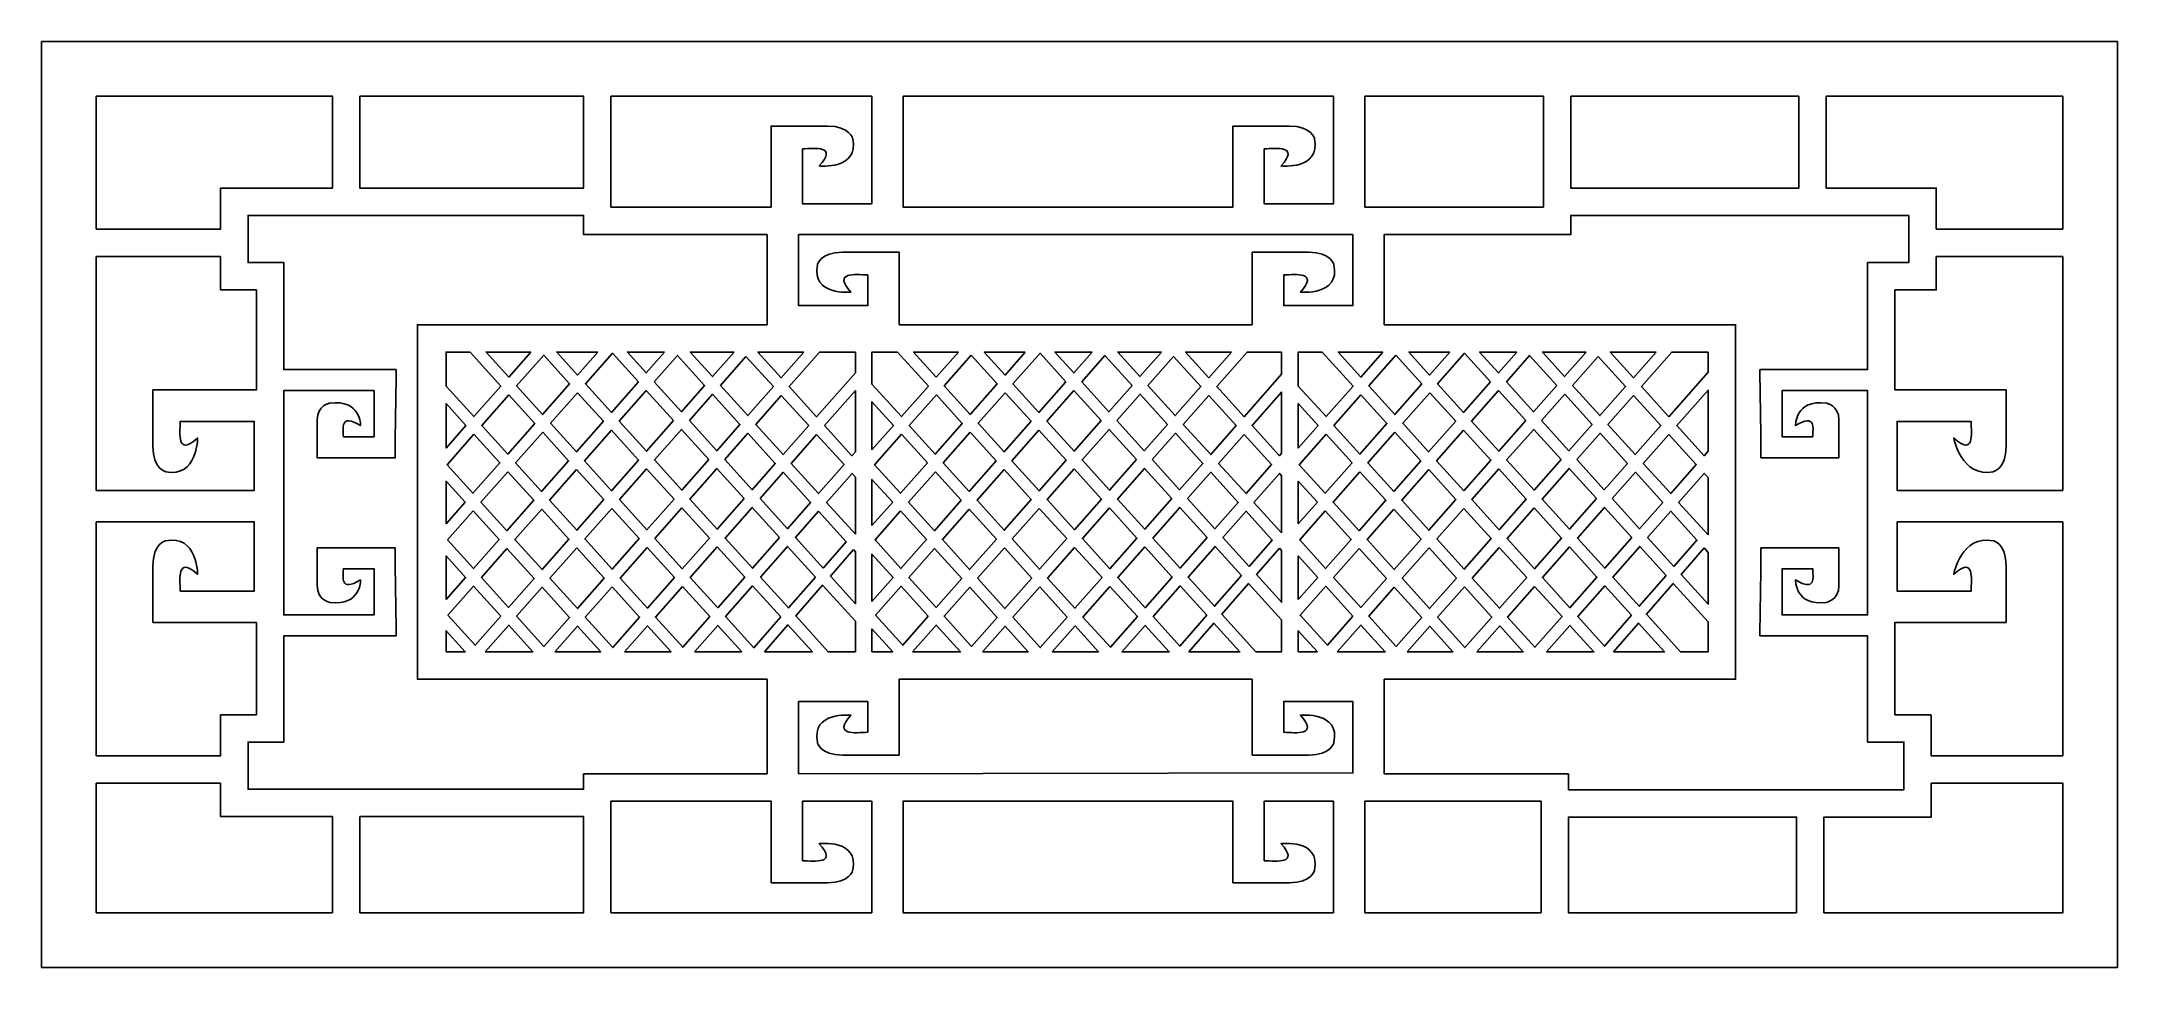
# Model space of a CAD drawing. Header units: centimetres. Extents: x -27 to -9, y -9 to -1.
import ezdxf

# ---------------------------------------------------------------- set-up
doc = ezdxf.new("R2010")
doc.units = ezdxf.units.CM
doc.header["$MEASUREMENT"] = 0
doc.layers.add('layer 1', color=7, linetype='Continuous')

msp = doc.modelspace()

# ---------------------------------------------------------------- linework, layer by layer
at = {"layer": 'layer 1', "color": 250}
for points, knots in [([(-9.47092, -0.97238), (-9.47092, -0.97238), (-8.9959, -0.97238), (-8.9959, -0.97238), (-8.9959, -0.97238), (-8.9959, -0.97238), (-8.9959, -1.4474), (-8.9959, -1.4474), (-8.9959, -1.4474), (-8.9959, -1.4474), (-8.9959, -8.52519), (-8.9959, -8.52519), (-8.9959, -8.52519), (-8.9959, -8.52519), (-8.9959, -9.00021), (-8.9959, -9.00021), (-8.9959, -9.00021), (-8.9959, -9.00021), (-9.47092, -9.00021), (-9.47092, -9.00021), (-9.47092, -9.00021), (-9.47092, -9.00021), (-26.52412, -9.00021), (-26.52412, -9.00021), (-26.52412, -9.00021), (-26.52412, -9.00021), (-26.99914, -9.00021), (-26.99914, -9.00021), (-26.99914, -9.00021), (-26.99914, -9.00021), (-26.99914, -8.52519), (-26.99914, -8.52519), (-26.99914, -8.52519), (-26.99914, -8.52519), (-26.99914, -1.4474), (-26.99914, -1.4474), (-26.99914, -1.4474), (-26.99914, -1.4474), (-26.99914, -0.97238), (-26.99914, -0.97238), (-26.99914, -0.97238), (-26.99914, -0.97238), (-26.52412, -0.97238), (-26.52412, -0.97238), (-26.52412, -0.97238), (-26.52412, -0.97238), (-9.47092, -0.97238), (-9.47092, -0.97238)], [0, 0, 0, 0, 0.07692308, 0.07692308, 0.07692308, 0.07692308, 0.15384615, 0.15384615, 0.15384615, 0.15384615, 0.23076923, 0.23076923, 0.23076923, 0.23076923, 0.30769231, 0.30769231, 0.30769231, 0.30769231, 0.38461538, 0.38461538, 0.38461538, 0.38461538, 0.46153846, 0.46153846, 0.46153846, 0.46153846, 0.53846154, 0.53846154, 0.53846154, 0.53846154, 0.61538462, 0.61538462, 0.61538462, 0.61538462, 0.69230769, 0.69230769, 0.69230769, 0.69230769, 0.76923077, 0.76923077, 0.76923077, 0.76923077, 0.84615385, 0.84615385, 0.84615385, 0.84615385, 1, 1, 1, 1]), ([(-26.52412, -2.59907), (-26.52412, -2.59907), (-25.44556, -2.59907), (-25.44556, -2.59907), (-25.44556, -2.59907), (-25.44556, -2.59907), (-25.44556, -2.47986), (-25.44556, -2.47986), (-25.44556, -2.47986), (-25.44556, -2.47986), (-25.44556, -2.37618), (-25.44556, -2.37618), (-25.44556, -2.37618), (-25.44556, -2.37618), (-25.44556, -2.24235), (-25.44556, -2.24235), (-25.44556, -2.24235), (-25.44556, -2.24235), (-24.47475, -2.24235), (-24.47475, -2.24235), (-24.47475, -2.24235), (-24.47475, -2.24235), (-24.47475, -1.4474), (-24.47475, -1.4474), (-24.47475, -1.4474), (-24.47475, -1.4474), (-26.52412, -1.4474), (-26.52412, -1.4474), (-26.52412, -1.4474), (-26.52412, -1.4474), (-26.52412, -2.59907), (-26.52412, -2.59907)], [0, 0, 0, 0, 0.11111111, 0.11111111, 0.11111111, 0.11111111, 0.22222222, 0.22222222, 0.22222222, 0.22222222, 0.33333333, 0.33333333, 0.33333333, 0.33333333, 0.44444444, 0.44444444, 0.44444444, 0.44444444, 0.55555556, 0.55555556, 0.55555556, 0.55555556, 0.66666667, 0.66666667, 0.66666667, 0.66666667, 0.77777778, 0.77777778, 0.77777778, 0.77777778, 1, 1, 1, 1]), ([(-24.23724, -1.4474), (-24.23724, -1.4474), (-24.23724, -2.24235), (-24.23724, -2.24235), (-24.23724, -2.24235), (-24.23724, -2.24235), (-22.29823, -2.24235), (-22.29823, -2.24235), (-22.29823, -2.24235), (-22.29823, -2.24235), (-22.29823, -1.4474), (-22.29823, -1.4474), (-22.29823, -1.4474), (-22.29823, -1.4474), (-24.23724, -1.4474), (-24.23724, -1.4474)], [0, 0, 0, 0, 0.2, 0.2, 0.2, 0.2, 0.4, 0.4, 0.4, 0.4, 0.6, 0.6, 0.6, 0.6, 1, 1, 1, 1]), ([(-22.06072, -1.4474), (-22.06072, -1.4474), (-22.06072, -2.408), (-22.06072, -2.408), (-22.06072, -2.408), (-22.06072, -2.408), (-20.67229, -2.408), (-20.67229, -2.408), (-20.67229, -2.408), (-20.67229, -2.408), (-20.67229, -1.70581), (-20.67229, -1.70581), (-20.67229, -1.70581), (-20.67229, -1.70581), (-20.39964, -1.70581), (-20.39964, -1.70581), (-20.39964, -1.70581), (-20.39964, -1.70581), (-20.18152, -1.70581), (-20.18152, -1.70581), (-20.18152, -1.70581), (-19.98828, -1.70581), (-19.9634, -1.81487), (-19.9634, -1.81487), (-19.9634, -1.81487), (-19.90887, -2.08752), (-20.25422, -2.05117), (-20.25422, -2.05117), (-20.25422, -2.05117), (-20.09269, -1.87072), (-20.29266, -1.90041), (-20.39964, -1.90292), (-20.39964, -1.90292), (-20.39964, -1.90292), (-20.39964, -2.37979), (-20.39964, -2.37979), (-20.39964, -2.37979), (-20.39964, -2.37979), (-19.79981, -2.37979), (-19.79981, -2.37979), (-19.79981, -2.37979), (-19.79981, -2.37979), (-19.79981, -1.4474), (-19.79981, -1.4474), (-19.79981, -1.4474), (-19.79981, -1.4474), (-22.06072, -1.4474), (-22.06072, -1.4474)], [0, 0, 0, 0, 0.07692308, 0.07692308, 0.07692308, 0.07692308, 0.15384615, 0.15384615, 0.15384615, 0.15384615, 0.23076923, 0.23076923, 0.23076923, 0.23076923, 0.30769231, 0.30769231, 0.30769231, 0.30769231, 0.38461538, 0.38461538, 0.38461538, 0.38461538, 0.46153846, 0.46153846, 0.46153846, 0.46153846, 0.53846154, 0.53846154, 0.53846154, 0.53846154, 0.61538462, 0.61538462, 0.61538462, 0.61538462, 0.69230769, 0.69230769, 0.69230769, 0.69230769, 0.76923077, 0.76923077, 0.76923077, 0.76923077, 0.84615385, 0.84615385, 0.84615385, 0.84615385, 1, 1, 1, 1]), ([(-19.52716, -1.4474), (-19.52716, -1.4474), (-19.52716, -2.408), (-19.52716, -2.408), (-19.52716, -2.408), (-19.52716, -2.408), (-16.66776, -2.408), (-16.66776, -2.408), (-16.66776, -2.408), (-16.66776, -2.408), (-16.66776, -1.70581), (-16.66776, -1.70581), (-16.66776, -1.70581), (-16.66776, -1.70581), (-16.39511, -1.70581), (-16.39511, -1.70581), (-16.39511, -1.70581), (-16.39511, -1.70581), (-16.17699, -1.70581), (-16.17699, -1.70581), (-16.17699, -1.70581), (-15.98376, -1.70581), (-15.95887, -1.81487), (-15.95887, -1.81487), (-15.95887, -1.81487), (-15.90435, -2.08752), (-16.2497, -2.05117), (-16.2497, -2.05117), (-16.2497, -2.05117), (-16.08817, -1.87072), (-16.28814, -1.90041), (-16.39511, -1.90292), (-16.39511, -1.90292), (-16.39511, -1.90292), (-16.39511, -2.37979), (-16.39511, -2.37979), (-16.39511, -2.37979), (-16.39511, -2.37979), (-15.79529, -2.37979), (-15.79529, -2.37979), (-15.79529, -2.37979), (-15.79529, -2.37979), (-15.79529, -1.4474), (-15.79529, -1.4474), (-15.79529, -1.4474), (-15.79529, -1.4474), (-19.52716, -1.4474), (-19.52716, -1.4474)], [0, 0, 0, 0, 0.07692308, 0.07692308, 0.07692308, 0.07692308, 0.15384615, 0.15384615, 0.15384615, 0.15384615, 0.23076923, 0.23076923, 0.23076923, 0.23076923, 0.30769231, 0.30769231, 0.30769231, 0.30769231, 0.38461538, 0.38461538, 0.38461538, 0.38461538, 0.46153846, 0.46153846, 0.46153846, 0.46153846, 0.53846154, 0.53846154, 0.53846154, 0.53846154, 0.61538462, 0.61538462, 0.61538462, 0.61538462, 0.69230769, 0.69230769, 0.69230769, 0.69230769, 0.76923077, 0.76923077, 0.76923077, 0.76923077, 0.84615385, 0.84615385, 0.84615385, 0.84615385, 1, 1, 1, 1]), ([(-15.52264, -1.4474), (-15.52264, -1.4474), (-15.52264, -2.408), (-15.52264, -2.408), (-15.52264, -2.408), (-15.52264, -2.408), (-13.97438, -2.408), (-13.97438, -2.408), (-13.97438, -2.408), (-13.97438, -2.408), (-13.97438, -2.24235), (-13.97438, -2.24235), (-13.97438, -2.24235), (-13.97438, -2.24235), (-13.97438, -1.4474), (-13.97438, -1.4474), (-13.97438, -1.4474), (-13.97438, -1.4474), (-15.52264, -1.4474), (-15.52264, -1.4474)], [0, 0, 0, 0, 0.16666667, 0.16666667, 0.16666667, 0.16666667, 0.33333333, 0.33333333, 0.33333333, 0.33333333, 0.5, 0.5, 0.5, 0.5, 0.66666667, 0.66666667, 0.66666667, 0.66666667, 1, 1, 1, 1]), ([(-13.73687, -1.4474), (-13.73687, -1.4474), (-13.73687, -2.24235), (-13.73687, -2.24235), (-13.73687, -2.24235), (-13.73687, -2.24235), (-11.76041, -2.24235), (-11.76041, -2.24235), (-11.76041, -2.24235), (-11.76041, -2.24235), (-11.76041, -1.4474), (-11.76041, -1.4474), (-11.76041, -1.4474), (-11.76041, -1.4474), (-13.73687, -1.4474), (-13.73687, -1.4474)], [0, 0, 0, 0, 0.2, 0.2, 0.2, 0.2, 0.4, 0.4, 0.4, 0.4, 0.6, 0.6, 0.6, 0.6, 1, 1, 1, 1]), ([(-11.5229, -1.4474), (-11.5229, -1.4474), (-11.5229, -2.24235), (-11.5229, -2.24235), (-11.5229, -2.24235), (-11.5229, -2.24235), (-10.56807, -2.24235), (-10.56807, -2.24235), (-10.56807, -2.24235), (-10.56807, -2.24235), (-10.56807, -2.37618), (-10.56807, -2.37618), (-10.56807, -2.37618), (-10.56807, -2.37618), (-10.56807, -2.47986), (-10.56807, -2.47986), (-10.56807, -2.47986), (-10.56807, -2.47986), (-10.56807, -2.59907), (-10.56807, -2.59907), (-10.56807, -2.59907), (-10.56807, -2.59907), (-9.47092, -2.59907), (-9.47092, -2.59907), (-9.47092, -2.59907), (-9.47092, -2.59907), (-9.47092, -1.4474), (-9.47092, -1.4474), (-9.47092, -1.4474), (-9.47092, -1.4474), (-11.5229, -1.4474), (-11.5229, -1.4474)], [0, 0, 0, 0, 0.11111111, 0.11111111, 0.11111111, 0.11111111, 0.22222222, 0.22222222, 0.22222222, 0.22222222, 0.33333333, 0.33333333, 0.33333333, 0.33333333, 0.44444444, 0.44444444, 0.44444444, 0.44444444, 0.55555556, 0.55555556, 0.55555556, 0.55555556, 0.66666667, 0.66666667, 0.66666667, 0.66666667, 0.77777778, 0.77777778, 0.77777778, 0.77777778, 1, 1, 1, 1]), ([(-24.60874, -5.54378), (-24.60874, -5.54378), (-24.60874, -5.36202), (-24.60874, -5.36202), (-24.60874, -5.36202), (-24.60874, -5.36202), (-23.93198, -5.36202), (-23.93198, -5.36202), (-23.93198, -5.36202), (-23.93198, -5.36202), (-23.93216, -5.39837), (-23.93216, -5.39837), (-23.93216, -5.39837), (-23.93216, -5.64785), (-23.92397, -5.8845), (-23.92397, -6.12543), (-23.92397, -6.12543), (-23.92397, -6.12543), (-24.89795, -6.12543), (-24.89795, -6.12543), (-24.89795, -6.12543), (-24.89795, -6.12543), (-24.89795, -6.8092), (-24.89795, -6.8092), (-24.89795, -6.8092), (-24.89795, -6.8092), (-24.89795, -6.97753), (-24.89795, -6.97753), (-24.89795, -6.97753), (-24.89795, -6.97753), (-24.89795, -7.04671), (-24.89795, -7.04671), (-24.89795, -7.04671), (-24.89795, -7.04671), (-25.20805, -7.04671), (-25.20805, -7.04671), (-25.20805, -7.04671), (-25.20805, -7.04671), (-25.20805, -7.45494), (-25.20805, -7.45494), (-25.20805, -7.45494), (-25.20805, -7.45494), (-22.29823, -7.45494), (-22.29823, -7.45494), (-22.29823, -7.45494), (-22.29823, -7.45494), (-22.29823, -7.32226), (-22.29823, -7.32226), (-22.29823, -7.32226), (-22.29823, -7.32226), (-22.29823, -7.32226), (-22.29823, -7.32226), (-22.29823, -7.32226), (-22.29823, -7.32226), (-20.70691, -7.32226), (-20.70691, -7.32226), (-20.70691, -7.32226), (-20.70691, -7.32226), (-20.70691, -6.50117), (-20.70691, -6.50117), (-20.70691, -6.50117), (-20.70691, -6.50117), (-23.73914, -6.50117), (-23.73914, -6.50117), (-23.73914, -6.50117), (-23.73914, -6.50117), (-23.73914, -6.417), (-23.73914, -6.417), (-23.73914, -6.417), (-23.73914, -6.417), (-23.73914, -6.26366), (-23.73914, -6.26366), (-23.73914, -6.26366), (-23.73914, -6.26366), (-23.73914, -3.6651), (-23.73914, -3.6651), (-23.73914, -3.6651), (-23.73914, -3.6651), (-23.73914, -3.43014), (-23.73914, -3.43014), (-23.73914, -3.43014), (-23.73914, -3.43014), (-23.73914, -3.42759), (-23.73914, -3.42759), (-23.73914, -3.42759), (-23.73914, -3.42759), (-20.70691, -3.42759), (-20.70691, -3.42759), (-20.70691, -3.42759), (-20.70691, -3.42759), (-20.70691, -2.64551), (-20.70691, -2.64551), (-20.70691, -2.64551), (-20.70691, -2.64551), (-22.29823, -2.64551), (-22.29823, -2.64551), (-22.29823, -2.64551), (-22.29823, -2.64551), (-22.29823, -2.61877), (-22.29823, -2.61877), (-22.29823, -2.61877), (-22.29823, -2.61877), (-22.29823, -2.47986), (-22.29823, -2.47986), (-22.29823, -2.47986), (-22.29823, -2.47986), (-25.20805, -2.47986), (-25.20805, -2.47986), (-25.20805, -2.47986), (-25.20805, -2.47986), (-25.20805, -2.88863), (-25.20805, -2.88863), (-25.20805, -2.88863), (-25.20805, -2.88863), (-25.13546, -2.88863), (-25.13546, -2.88863), (-25.13546, -2.88863), (-25.13546, -2.88863), (-24.89795, -2.88863), (-24.89795, -2.88863), (-24.89795, -2.88863), (-24.89795, -2.88863), (-24.89795, -3.12614), (-24.89795, -3.12614), (-24.89795, -3.12614), (-24.89795, -3.12614), (-24.89795, -3.817), (-24.89795, -3.817), (-24.89795, -3.817), (-24.89795, -3.817), (-23.92397, -3.817), (-23.92397, -3.817), (-23.92397, -3.817), (-23.92397, -4.05793), (-23.93216, -4.29459), (-23.93216, -4.54407), (-23.93216, -4.54407), (-23.93216, -4.54407), (-23.93198, -4.58042), (-23.93198, -4.58042), (-23.93198, -4.58042), (-23.93198, -4.58042), (-24.60874, -4.58042), (-24.60874, -4.58042), (-24.60874, -4.58042), (-24.60874, -4.58042), (-24.60874, -4.39865), (-24.60874, -4.39865), (-24.60874, -4.39865), (-24.60874, -4.39865), (-24.60874, -4.25324), (-24.60874, -4.25324), (-24.60874, -4.25324), (-24.60874, -4.12442), (-24.49968, -4.10783), (-24.49968, -4.10783), (-24.49968, -4.10783), (-24.22703, -4.07148), (-24.23299, -4.30171), (-24.23299, -4.30171), (-24.23299, -4.30171), (-24.41343, -4.19403), (-24.38374, -4.32734), (-24.38123, -4.39865), (-24.38123, -4.39865), (-24.38123, -4.39865), (-24.11515, -4.39865), (-24.11515, -4.39865), (-24.11515, -4.39865), (-24.11515, -4.39865), (-24.11515, -3.99877), (-24.11515, -3.99877), (-24.11515, -3.99877), (-24.11515, -3.99877), (-24.89795, -3.99877), (-24.89795, -3.99877), (-24.89795, -3.99877), (-24.89795, -3.99877), (-24.89795, -5.94367), (-24.89795, -5.94367), (-24.89795, -5.94367), (-24.89795, -5.94367), (-24.11515, -5.94367), (-24.11515, -5.94367), (-24.11515, -5.94367), (-24.11515, -5.94367), (-24.11515, -5.54378), (-24.11515, -5.54378), (-24.11515, -5.54378), (-24.11515, -5.54378), (-24.38123, -5.54378), (-24.38123, -5.54378), (-24.38123, -5.54378), (-24.38374, -5.6151), (-24.41343, -5.74841), (-24.23299, -5.64072), (-24.23299, -5.64072), (-24.23299, -5.64072), (-24.22703, -5.87096), (-24.49968, -5.83461), (-24.49968, -5.83461), (-24.49968, -5.83461), (-24.60874, -5.81802), (-24.60874, -5.68919), (-24.60874, -5.68919), (-24.60874, -5.68919), (-24.60874, -5.54378), (-24.60874, -5.54378)], [0, 0, 0, 0, 0.01886792, 0.01886792, 0.01886792, 0.01886792, 0.03773585, 0.03773585, 0.03773585, 0.03773585, 0.05660377, 0.05660377, 0.05660377, 0.05660377, 0.0754717, 0.0754717, 0.0754717, 0.0754717, 0.09433962, 0.09433962, 0.09433962, 0.09433962, 0.11320755, 0.11320755, 0.11320755, 0.11320755, 0.13207547, 0.13207547, 0.13207547, 0.13207547, 0.1509434, 0.1509434, 0.1509434, 0.1509434, 0.16981132, 0.16981132, 0.16981132, 0.16981132, 0.18867925, 0.18867925, 0.18867925, 0.18867925, 0.20754717, 0.20754717, 0.20754717, 0.20754717, 0.22641509, 0.22641509, 0.22641509, 0.22641509, 0.24528302, 0.24528302, 0.24528302, 0.24528302, 0.26415094, 0.26415094, 0.26415094, 0.26415094, 0.28301887, 0.28301887, 0.28301887, 0.28301887, 0.30188679, 0.30188679, 0.30188679, 0.30188679, 0.32075472, 0.32075472, 0.32075472, 0.32075472, 0.33962264, 0.33962264, 0.33962264, 0.33962264, 0.35849057, 0.35849057, 0.35849057, 0.35849057, 0.37735849, 0.37735849, 0.37735849, 0.37735849, 0.39622642, 0.39622642, 0.39622642, 0.39622642, 0.41509434, 0.41509434, 0.41509434, 0.41509434, 0.43396226, 0.43396226, 0.43396226, 0.43396226, 0.45283019, 0.45283019, 0.45283019, 0.45283019, 0.47169811, 0.47169811, 0.47169811, 0.47169811, 0.49056604, 0.49056604, 0.49056604, 0.49056604, 0.50943396, 0.50943396, 0.50943396, 0.50943396, 0.52830189, 0.52830189, 0.52830189, 0.52830189, 0.54716981, 0.54716981, 0.54716981, 0.54716981, 0.56603774, 0.56603774, 0.56603774, 0.56603774, 0.58490566, 0.58490566, 0.58490566, 0.58490566, 0.60377358, 0.60377358, 0.60377358, 0.60377358, 0.62264151, 0.62264151, 0.62264151, 0.62264151, 0.64150943, 0.64150943, 0.64150943, 0.64150943, 0.66037736, 0.66037736, 0.66037736, 0.66037736, 0.67924528, 0.67924528, 0.67924528, 0.67924528, 0.69811321, 0.69811321, 0.69811321, 0.69811321, 0.71698113, 0.71698113, 0.71698113, 0.71698113, 0.73584906, 0.73584906, 0.73584906, 0.73584906, 0.75471698, 0.75471698, 0.75471698, 0.75471698, 0.77358491, 0.77358491, 0.77358491, 0.77358491, 0.79245283, 0.79245283, 0.79245283, 0.79245283, 0.81132075, 0.81132075, 0.81132075, 0.81132075, 0.83018868, 0.83018868, 0.83018868, 0.83018868, 0.8490566, 0.8490566, 0.8490566, 0.8490566, 0.86792453, 0.86792453, 0.86792453, 0.86792453, 0.88679245, 0.88679245, 0.88679245, 0.88679245, 0.90566038, 0.90566038, 0.90566038, 0.90566038, 0.9245283, 0.9245283, 0.9245283, 0.9245283, 0.94339623, 0.94339623, 0.94339623, 0.94339623, 0.96226415, 0.96226415, 0.96226415, 0.96226415, 1, 1, 1, 1]), ([(-11.41168, -5.54378), (-11.41168, -5.54378), (-11.41168, -5.36202), (-11.41168, -5.36202), (-11.41168, -5.36202), (-11.41168, -5.36202), (-12.08844, -5.36202), (-12.08844, -5.36202), (-12.08844, -5.36202), (-12.08844, -5.36202), (-12.08826, -5.39837), (-12.08826, -5.39837), (-12.08826, -5.39837), (-12.08826, -5.64785), (-12.09645, -5.8845), (-12.09645, -6.12543), (-12.09645, -6.12543), (-12.09645, -6.12543), (-11.16354, -6.12543), (-11.16354, -6.12543), (-11.16354, -6.12543), (-11.16354, -6.12543), (-11.16354, -6.8092), (-11.16354, -6.8092), (-11.16354, -6.8092), (-11.16354, -6.8092), (-11.16354, -6.97753), (-11.16354, -6.97753), (-11.16354, -6.97753), (-11.16354, -6.97753), (-11.16354, -7.04671), (-11.16354, -7.04671), (-11.16354, -7.04671), (-11.16354, -7.04671), (-10.84777, -7.04671), (-10.84777, -7.04671), (-10.84777, -7.04671), (-10.84777, -7.04671), (-10.84777, -7.45904), (-10.84777, -7.45904), (-10.84777, -7.45904), (-10.84777, -7.45904), (-13.75759, -7.45904), (-13.75759, -7.45904), (-13.75759, -7.45904), (-13.75759, -7.45904), (-13.75759, -7.32226), (-13.75759, -7.32226), (-13.75759, -7.32226), (-13.75759, -7.32226), (-13.75759, -7.32226), (-13.75759, -7.32226), (-13.75759, -7.32226), (-13.75759, -7.32226), (-15.35444, -7.32226), (-15.35444, -7.32226), (-15.35444, -7.32226), (-15.35444, -7.32226), (-15.35444, -6.50117), (-15.35444, -6.50117), (-15.35444, -6.50117), (-15.35444, -6.50117), (-12.30841, -6.50117), (-12.30841, -6.50117), (-12.30841, -6.50117), (-12.30841, -6.50117), (-12.30841, -6.417), (-12.30841, -6.417), (-12.30841, -6.417), (-12.30841, -6.417), (-12.30841, -6.26366), (-12.30841, -6.26366), (-12.30841, -6.26366), (-12.30841, -6.26366), (-12.30841, -3.6651), (-12.30841, -3.6651), (-12.30841, -3.6651), (-12.30841, -3.6651), (-12.30841, -3.43014), (-12.30841, -3.43014), (-12.30841, -3.43014), (-12.30841, -3.43014), (-12.30841, -3.42759), (-12.30841, -3.42759), (-12.30841, -3.42759), (-12.30841, -3.42759), (-15.35444, -3.42759), (-15.35444, -3.42759), (-15.35444, -3.42759), (-15.35444, -3.42759), (-15.35444, -2.64551), (-15.35444, -2.64551), (-15.35444, -2.64551), (-15.35444, -2.64551), (-13.75759, -2.64551), (-13.75759, -2.64551), (-13.75759, -2.64551), (-13.75759, -2.64551), (-13.75759, -2.64551), (-13.75759, -2.64551), (-13.75759, -2.64551), (-13.75759, -2.64551), (-13.73687, -2.64551), (-13.73687, -2.64551), (-13.73687, -2.64551), (-13.73687, -2.64551), (-13.73687, -2.47986), (-13.73687, -2.47986), (-13.73687, -2.47986), (-13.73687, -2.47986), (-10.80558, -2.47986), (-10.80558, -2.47986), (-10.80558, -2.47986), (-10.80558, -2.47986), (-10.80558, -2.88863), (-10.80558, -2.88863), (-10.80558, -2.88863), (-10.80558, -2.88863), (-10.92603, -2.88863), (-10.92603, -2.88863), (-10.92603, -2.88863), (-10.92603, -2.88863), (-11.16354, -2.88863), (-11.16354, -2.88863), (-11.16354, -2.88863), (-11.16354, -2.88863), (-11.16354, -3.12614), (-11.16354, -3.12614), (-11.16354, -3.12614), (-11.16354, -3.12614), (-11.16354, -3.817), (-11.16354, -3.817), (-11.16354, -3.817), (-11.16354, -3.817), (-12.09645, -3.817), (-12.09645, -3.817), (-12.09645, -3.817), (-12.09645, -4.05793), (-12.08826, -4.29459), (-12.08826, -4.54407), (-12.08826, -4.54407), (-12.08826, -4.54407), (-12.08844, -4.58042), (-12.08844, -4.58042), (-12.08844, -4.58042), (-12.08844, -4.58042), (-11.41168, -4.58042), (-11.41168, -4.58042), (-11.41168, -4.58042), (-11.41168, -4.58042), (-11.41168, -4.39865), (-11.41168, -4.39865), (-11.41168, -4.39865), (-11.41168, -4.39865), (-11.41168, -4.25324), (-11.41168, -4.25324), (-11.41168, -4.25324), (-11.41168, -4.12442), (-11.52074, -4.10783), (-11.52074, -4.10783), (-11.52074, -4.10783), (-11.79339, -4.07148), (-11.78744, -4.30171), (-11.78744, -4.30171), (-11.78744, -4.30171), (-11.60699, -4.19403), (-11.63668, -4.32734), (-11.63919, -4.39865), (-11.63919, -4.39865), (-11.63919, -4.39865), (-11.90527, -4.39865), (-11.90527, -4.39865), (-11.90527, -4.39865), (-11.90527, -4.39865), (-11.90527, -3.99877), (-11.90527, -3.99877), (-11.90527, -3.99877), (-11.90527, -3.99877), (-11.16354, -3.99877), (-11.16354, -3.99877), (-11.16354, -3.99877), (-11.16354, -3.99877), (-11.16354, -5.94367), (-11.16354, -5.94367), (-11.16354, -5.94367), (-11.16354, -5.94367), (-11.90527, -5.94367), (-11.90527, -5.94367), (-11.90527, -5.94367), (-11.90527, -5.94367), (-11.90527, -5.54378), (-11.90527, -5.54378), (-11.90527, -5.54378), (-11.90527, -5.54378), (-11.63919, -5.54378), (-11.63919, -5.54378), (-11.63919, -5.54378), (-11.63668, -5.6151), (-11.60699, -5.74841), (-11.78744, -5.64072), (-11.78744, -5.64072), (-11.78744, -5.64072), (-11.79339, -5.87096), (-11.52074, -5.83461), (-11.52074, -5.83461), (-11.52074, -5.83461), (-11.41168, -5.81802), (-11.41168, -5.68919), (-11.41168, -5.68919), (-11.41168, -5.68919), (-11.41168, -5.54378), (-11.41168, -5.54378)], [0, 0, 0, 0, 0.01851852, 0.01851852, 0.01851852, 0.01851852, 0.03703704, 0.03703704, 0.03703704, 0.03703704, 0.05555556, 0.05555556, 0.05555556, 0.05555556, 0.07407407, 0.07407407, 0.07407407, 0.07407407, 0.09259259, 0.09259259, 0.09259259, 0.09259259, 0.11111111, 0.11111111, 0.11111111, 0.11111111, 0.12962963, 0.12962963, 0.12962963, 0.12962963, 0.14814815, 0.14814815, 0.14814815, 0.14814815, 0.16666667, 0.16666667, 0.16666667, 0.16666667, 0.18518519, 0.18518519, 0.18518519, 0.18518519, 0.2037037, 0.2037037, 0.2037037, 0.2037037, 0.22222222, 0.22222222, 0.22222222, 0.22222222, 0.24074074, 0.24074074, 0.24074074, 0.24074074, 0.25925926, 0.25925926, 0.25925926, 0.25925926, 0.27777778, 0.27777778, 0.27777778, 0.27777778, 0.2962963, 0.2962963, 0.2962963, 0.2962963, 0.31481481, 0.31481481, 0.31481481, 0.31481481, 0.33333333, 0.33333333, 0.33333333, 0.33333333, 0.35185185, 0.35185185, 0.35185185, 0.35185185, 0.37037037, 0.37037037, 0.37037037, 0.37037037, 0.38888889, 0.38888889, 0.38888889, 0.38888889, 0.40740741, 0.40740741, 0.40740741, 0.40740741, 0.42592593, 0.42592593, 0.42592593, 0.42592593, 0.44444444, 0.44444444, 0.44444444, 0.44444444, 0.46296296, 0.46296296, 0.46296296, 0.46296296, 0.48148148, 0.48148148, 0.48148148, 0.48148148, 0.5, 0.5, 0.5, 0.5, 0.51851852, 0.51851852, 0.51851852, 0.51851852, 0.53703704, 0.53703704, 0.53703704, 0.53703704, 0.55555556, 0.55555556, 0.55555556, 0.55555556, 0.57407407, 0.57407407, 0.57407407, 0.57407407, 0.59259259, 0.59259259, 0.59259259, 0.59259259, 0.61111111, 0.61111111, 0.61111111, 0.61111111, 0.62962963, 0.62962963, 0.62962963, 0.62962963, 0.64814815, 0.64814815, 0.64814815, 0.64814815, 0.66666667, 0.66666667, 0.66666667, 0.66666667, 0.68518519, 0.68518519, 0.68518519, 0.68518519, 0.7037037, 0.7037037, 0.7037037, 0.7037037, 0.72222222, 0.72222222, 0.72222222, 0.72222222, 0.74074074, 0.74074074, 0.74074074, 0.74074074, 0.75925926, 0.75925926, 0.75925926, 0.75925926, 0.77777778, 0.77777778, 0.77777778, 0.77777778, 0.7962963, 0.7962963, 0.7962963, 0.7962963, 0.81481481, 0.81481481, 0.81481481, 0.81481481, 0.83333333, 0.83333333, 0.83333333, 0.83333333, 0.85185185, 0.85185185, 0.85185185, 0.85185185, 0.87037037, 0.87037037, 0.87037037, 0.87037037, 0.88888889, 0.88888889, 0.88888889, 0.88888889, 0.90740741, 0.90740741, 0.90740741, 0.90740741, 0.92592593, 0.92592593, 0.92592593, 0.92592593, 0.94444444, 0.94444444, 0.94444444, 0.94444444, 0.96296296, 0.96296296, 0.96296296, 0.96296296, 1, 1, 1, 1]), ([(-19.56179, -3.42759), (-19.56179, -3.42759), (-16.49956, -3.42759), (-16.49956, -3.42759), (-16.49956, -3.42759), (-16.49956, -3.42759), (-16.49956, -2.79911), (-16.49956, -2.79911), (-16.49956, -2.79911), (-16.49956, -2.79911), (-16.22691, -2.79911), (-16.22691, -2.79911), (-16.22691, -2.79911), (-16.22691, -2.79911), (-16.00879, -2.79911), (-16.00879, -2.79911), (-16.00879, -2.79911), (-15.81556, -2.79911), (-15.79068, -2.90817), (-15.79068, -2.90817), (-15.79068, -2.90817), (-15.73615, -3.18082), (-16.0815, -3.14447), (-16.0815, -3.14447), (-16.0815, -3.14447), (-15.91997, -2.96402), (-16.11994, -2.99371), (-16.22691, -2.99622), (-16.22691, -2.99622), (-16.22691, -2.99622), (-16.22691, -3.2623), (-16.22691, -3.2623), (-16.22691, -3.2623), (-16.22691, -3.2623), (-15.62709, -3.2623), (-15.62709, -3.2623), (-15.62709, -3.2623), (-15.62709, -3.2623), (-15.62709, -2.64551), (-15.62709, -2.64551), (-15.62709, -2.64551), (-15.62709, -2.64551), (-20.43426, -2.64551), (-20.43426, -2.64551), (-20.43426, -2.64551), (-20.43426, -2.64551), (-20.43426, -3.2623), (-20.43426, -3.2623), (-20.43426, -3.2623), (-20.43426, -3.2623), (-19.83444, -3.2623), (-19.83444, -3.2623), (-19.83444, -3.2623), (-19.83444, -3.2623), (-19.83444, -2.99622), (-19.83444, -2.99622), (-19.83444, -2.99622), (-19.94141, -2.99371), (-20.14138, -2.96402), (-19.97985, -3.14447), (-19.97985, -3.14447), (-19.97985, -3.14447), (-20.3252, -3.18082), (-20.27067, -2.90817), (-20.27067, -2.90817), (-20.27067, -2.90817), (-20.24579, -2.79911), (-20.05255, -2.79911), (-20.05255, -2.79911), (-20.05255, -2.79911), (-19.83444, -2.79911), (-19.83444, -2.79911), (-19.83444, -2.79911), (-19.83444, -2.79911), (-19.56179, -2.79911), (-19.56179, -2.79911), (-19.56179, -2.79911), (-19.56179, -2.79911), (-19.56179, -3.42759), (-19.56179, -3.42759)], [0, 0, 0, 0, 0.04761905, 0.04761905, 0.04761905, 0.04761905, 0.0952381, 0.0952381, 0.0952381, 0.0952381, 0.14285714, 0.14285714, 0.14285714, 0.14285714, 0.19047619, 0.19047619, 0.19047619, 0.19047619, 0.23809524, 0.23809524, 0.23809524, 0.23809524, 0.28571429, 0.28571429, 0.28571429, 0.28571429, 0.33333333, 0.33333333, 0.33333333, 0.33333333, 0.38095238, 0.38095238, 0.38095238, 0.38095238, 0.42857143, 0.42857143, 0.42857143, 0.42857143, 0.47619048, 0.47619048, 0.47619048, 0.47619048, 0.52380952, 0.52380952, 0.52380952, 0.52380952, 0.57142857, 0.57142857, 0.57142857, 0.57142857, 0.61904762, 0.61904762, 0.61904762, 0.61904762, 0.66666667, 0.66666667, 0.66666667, 0.66666667, 0.71428571, 0.71428571, 0.71428571, 0.71428571, 0.76190476, 0.76190476, 0.76190476, 0.76190476, 0.80952381, 0.80952381, 0.80952381, 0.80952381, 0.85714286, 0.85714286, 0.85714286, 0.85714286, 0.9047619, 0.9047619, 0.9047619, 0.9047619, 1, 1, 1, 1]), ([(-26.52412, -4.86401), (-26.52412, -4.86401), (-25.15438, -4.86401), (-25.15438, -4.86401), (-25.15438, -4.86401), (-25.15438, -4.86401), (-25.15438, -4.26547), (-25.15438, -4.26547), (-25.15438, -4.26547), (-25.15438, -4.26547), (-25.79598, -4.26547), (-25.79598, -4.26547), (-25.79598, -4.26547), (-25.79853, -4.37245), (-25.82868, -4.57241), (-25.64548, -4.41088), (-25.64548, -4.41088), (-25.64548, -4.41088), (-25.64565, -4.75624), (-25.92245, -4.70171), (-25.92245, -4.70171), (-25.92245, -4.70171), (-26.03318, -4.67682), (-26.03318, -4.48359), (-26.03318, -4.48359), (-26.03318, -4.48359), (-26.03318, -4.26547), (-26.03318, -4.26547), (-26.03318, -4.26547), (-26.03318, -4.26547), (-26.03318, -3.99282), (-26.03318, -3.99282), (-26.03318, -3.99282), (-26.03318, -3.99282), (-25.13546, -3.99282), (-25.13546, -3.99282), (-25.13546, -3.99282), (-25.13546, -3.99282), (-25.13546, -3.12614), (-25.13546, -3.12614), (-25.13546, -3.12614), (-25.13546, -3.12614), (-25.20805, -3.12614), (-25.20805, -3.12614), (-25.20805, -3.12614), (-25.20805, -3.12614), (-25.44556, -3.12614), (-25.44556, -3.12614), (-25.44556, -3.12614), (-25.44556, -3.12614), (-25.44556, -2.88863), (-25.44556, -2.88863), (-25.44556, -2.88863), (-25.44556, -2.88863), (-25.44556, -2.83658), (-25.44556, -2.83658), (-25.44556, -2.83658), (-25.44556, -2.83658), (-26.52412, -2.83658), (-26.52412, -2.83658), (-26.52412, -2.83658), (-26.52412, -2.83658), (-26.52412, -4.86401), (-26.52412, -4.86401)], [0, 0, 0, 0, 0.05882353, 0.05882353, 0.05882353, 0.05882353, 0.11764706, 0.11764706, 0.11764706, 0.11764706, 0.17647059, 0.17647059, 0.17647059, 0.17647059, 0.23529412, 0.23529412, 0.23529412, 0.23529412, 0.29411765, 0.29411765, 0.29411765, 0.29411765, 0.35294118, 0.35294118, 0.35294118, 0.35294118, 0.41176471, 0.41176471, 0.41176471, 0.41176471, 0.47058824, 0.47058824, 0.47058824, 0.47058824, 0.52941176, 0.52941176, 0.52941176, 0.52941176, 0.58823529, 0.58823529, 0.58823529, 0.58823529, 0.64705882, 0.64705882, 0.64705882, 0.64705882, 0.70588235, 0.70588235, 0.70588235, 0.70588235, 0.76470588, 0.76470588, 0.76470588, 0.76470588, 0.82352941, 0.82352941, 0.82352941, 0.82352941, 0.88235294, 0.88235294, 0.88235294, 0.88235294, 1, 1, 1, 1]), ([(-9.47092, -2.83658), (-9.47092, -2.83658), (-10.56807, -2.83658), (-10.56807, -2.83658), (-10.56807, -2.83658), (-10.56807, -2.83658), (-10.56807, -2.88863), (-10.56807, -2.88863), (-10.56807, -2.88863), (-10.56807, -2.88863), (-10.56807, -3.12614), (-10.56807, -3.12614), (-10.56807, -3.12614), (-10.56807, -3.12614), (-10.80558, -3.12614), (-10.80558, -3.12614), (-10.80558, -3.12614), (-10.80558, -3.12614), (-10.92603, -3.12614), (-10.92603, -3.12614), (-10.92603, -3.12614), (-10.92603, -3.12614), (-10.92603, -3.99282), (-10.92603, -3.99282), (-10.92603, -3.99282), (-10.92603, -3.99282), (-9.96212, -3.99282), (-9.96212, -3.99282), (-9.96212, -3.99282), (-9.96212, -3.99282), (-9.96212, -4.26547), (-9.96212, -4.26547), (-9.96212, -4.26547), (-9.96212, -4.26547), (-9.96212, -4.48359), (-9.96212, -4.48359), (-9.96212, -4.48359), (-9.96212, -4.67682), (-10.07285, -4.70171), (-10.07285, -4.70171), (-10.07285, -4.70171), (-10.34965, -4.75624), (-10.41636, -4.41088), (-10.41636, -4.41088), (-10.41636, -4.41088), (-10.23317, -4.57241), (-10.26331, -4.37245), (-10.26586, -4.26547), (-10.26586, -4.26547), (-10.26586, -4.26547), (-10.90746, -4.26547), (-10.90746, -4.26547), (-10.90746, -4.26547), (-10.90746, -4.26547), (-10.90746, -4.86401), (-10.90746, -4.86401), (-10.90746, -4.86401), (-10.90746, -4.86401), (-9.47092, -4.86401), (-9.47092, -4.86401), (-9.47092, -4.86401), (-9.47092, -4.86401), (-9.47092, -2.83658), (-9.47092, -2.83658)], [0, 0, 0, 0, 0.05882353, 0.05882353, 0.05882353, 0.05882353, 0.11764706, 0.11764706, 0.11764706, 0.11764706, 0.17647059, 0.17647059, 0.17647059, 0.17647059, 0.23529412, 0.23529412, 0.23529412, 0.23529412, 0.29411765, 0.29411765, 0.29411765, 0.29411765, 0.35294118, 0.35294118, 0.35294118, 0.35294118, 0.41176471, 0.41176471, 0.41176471, 0.41176471, 0.47058824, 0.47058824, 0.47058824, 0.47058824, 0.52941176, 0.52941176, 0.52941176, 0.52941176, 0.58823529, 0.58823529, 0.58823529, 0.58823529, 0.64705882, 0.64705882, 0.64705882, 0.64705882, 0.70588235, 0.70588235, 0.70588235, 0.70588235, 0.76470588, 0.76470588, 0.76470588, 0.76470588, 0.82352941, 0.82352941, 0.82352941, 0.82352941, 0.88235294, 0.88235294, 0.88235294, 0.88235294, 1, 1, 1, 1]), ([(-23.28231, -3.6651), (-23.28231, -3.6651), (-23.49052, -3.6651), (-23.49052, -3.6651), (-23.49052, -3.6651), (-23.49052, -3.6651), (-23.49052, -3.95948), (-23.49052, -3.95948), (-23.49052, -3.95948), (-23.49052, -3.95948), (-23.25023, -4.22457), (-23.25023, -4.22457), (-23.25023, -4.22457), (-23.25023, -4.22457), (-23.01577, -3.95916), (-23.01577, -3.95916), (-23.01577, -3.95916), (-23.01577, -3.95916), (-23.28231, -3.6651), (-23.28231, -3.6651)], [0, 0, 0, 0, 0.16666667, 0.16666667, 0.16666667, 0.16666667, 0.33333333, 0.33333333, 0.33333333, 0.33333333, 0.5, 0.5, 0.5, 0.5, 0.66666667, 0.66666667, 0.66666667, 0.66666667, 1, 1, 1, 1]), ([(-22.756, -3.6651), (-22.756, -3.6651), (-23.1444, -3.6651), (-23.1444, -3.6651), (-23.1444, -3.6651), (-23.1444, -3.6651), (-22.9477, -3.88211), (-22.9477, -3.88211), (-22.9477, -3.88211), (-22.9477, -3.88211), (-22.756, -3.6651), (-22.756, -3.6651)], [0, 0, 0, 0, 0.25, 0.25, 0.25, 0.25, 0.5, 0.5, 0.5, 0.5, 1, 1, 1, 1]), ([(-22.64424, -3.69278), (-22.64424, -3.69278), (-22.87872, -3.95821), (-22.87872, -3.95821), (-22.87872, -3.95821), (-22.87872, -3.95821), (-22.65389, -4.20625), (-22.65389, -4.20625), (-22.65389, -4.20625), (-22.65389, -4.20625), (-22.41942, -3.94083), (-22.41942, -3.94083), (-22.41942, -3.94083), (-22.41942, -3.94083), (-22.64424, -3.69278), (-22.64424, -3.69278)], [0, 0, 0, 0, 0.2, 0.2, 0.2, 0.2, 0.4, 0.4, 0.4, 0.4, 0.6, 0.6, 0.6, 0.6, 1, 1, 1, 1]), ([(-22.17584, -3.6651), (-22.17584, -3.6651), (-22.53142, -3.6651), (-22.53142, -3.6651), (-22.53142, -3.6651), (-22.53142, -3.6651), (-22.35134, -3.86377), (-22.35134, -3.86377), (-22.35134, -3.86377), (-22.35134, -3.86377), (-22.17584, -3.6651), (-22.17584, -3.6651)], [0, 0, 0, 0, 0.25, 0.25, 0.25, 0.25, 0.5, 0.5, 0.5, 0.5, 1, 1, 1, 1]), ([(-21.82307, -3.92247), (-21.82307, -3.92247), (-22.04789, -3.67445), (-22.04789, -3.67445), (-22.04789, -3.67445), (-22.04789, -3.67445), (-22.28236, -3.93987), (-22.28236, -3.93987), (-22.28236, -3.93987), (-22.28236, -3.93987), (-22.05755, -4.1879), (-22.05755, -4.1879), (-22.05755, -4.1879), (-22.05755, -4.1879), (-21.82307, -3.92247), (-21.82307, -3.92247)], [0, 0, 0, 0, 0.2, 0.2, 0.2, 0.2, 0.4, 0.4, 0.4, 0.4, 0.6, 0.6, 0.6, 0.6, 1, 1, 1, 1]), ([(-21.59571, -3.6651), (-21.59571, -3.6651), (-21.91844, -3.6651), (-21.91844, -3.6651), (-21.91844, -3.6651), (-21.91844, -3.6651), (-21.755, -3.84542), (-21.755, -3.84542), (-21.755, -3.84542), (-21.755, -3.84542), (-21.59571, -3.6651), (-21.59571, -3.6651)], [0, 0, 0, 0, 0.25, 0.25, 0.25, 0.25, 0.5, 0.5, 0.5, 0.5, 1, 1, 1, 1]), ([(-21.68602, -3.92152), (-21.68602, -3.92152), (-21.45003, -4.18186), (-21.45003, -4.18186), (-21.45003, -4.18186), (-21.45003, -4.18186), (-21.24894, -3.95423), (-21.24894, -3.95423), (-21.24894, -3.95423), (-21.24894, -3.95423), (-21.48492, -3.69388), (-21.48492, -3.69388), (-21.48492, -3.69388), (-21.48492, -3.69388), (-21.68602, -3.92152), (-21.68602, -3.92152)], [0, 0, 0, 0, 0.2, 0.2, 0.2, 0.2, 0.4, 0.4, 0.4, 0.4, 0.6, 0.6, 0.6, 0.6, 1, 1, 1, 1]), ([(-20.99352, -3.6651), (-20.99352, -3.6651), (-21.37309, -3.6651), (-21.37309, -3.6651), (-21.37309, -3.6651), (-21.37309, -3.6651), (-21.18086, -3.87717), (-21.18086, -3.87717), (-21.18086, -3.87717), (-21.18086, -3.87717), (-20.99352, -3.6651), (-20.99352, -3.6651)], [0, 0, 0, 0, 0.25, 0.25, 0.25, 0.25, 0.5, 0.5, 0.5, 0.5, 1, 1, 1, 1]), ([(-20.89002, -3.70211), (-20.89002, -3.70211), (-21.11189, -3.95327), (-21.11189, -3.95327), (-21.11189, -3.95327), (-21.11189, -3.95327), (-20.8743, -4.21538), (-20.8743, -4.21538), (-20.8743, -4.21538), (-20.8743, -4.21538), (-20.65243, -3.96423), (-20.65243, -3.96423), (-20.65243, -3.96423), (-20.65243, -3.96423), (-20.89002, -3.70211), (-20.89002, -3.70211)], [0, 0, 0, 0, 0.2, 0.2, 0.2, 0.2, 0.4, 0.4, 0.4, 0.4, 0.6, 0.6, 0.6, 0.6, 1, 1, 1, 1]), ([(-20.38818, -3.6651), (-20.38818, -3.6651), (-20.78565, -3.6651), (-20.78565, -3.6651), (-20.78565, -3.6651), (-20.78565, -3.6651), (-20.58435, -3.88717), (-20.58435, -3.88717), (-20.58435, -3.88717), (-20.58435, -3.88717), (-20.38818, -3.6651), (-20.38818, -3.6651)], [0, 0, 0, 0, 0.25, 0.25, 0.25, 0.25, 0.5, 0.5, 0.5, 0.5, 1, 1, 1, 1]), ([(-19.94123, -3.6651), (-19.94123, -3.6651), (-20.25198, -3.6651), (-20.25198, -3.6651), (-20.25198, -3.6651), (-20.25198, -3.6651), (-20.51538, -3.96327), (-20.51538, -3.96327), (-20.51538, -3.96327), (-20.51538, -3.96327), (-20.27778, -4.22539), (-20.27778, -4.22539), (-20.27778, -4.22539), (-20.27778, -4.22539), (-19.94123, -3.84442), (-19.94123, -3.84442), (-19.94123, -3.84442), (-19.94123, -3.84442), (-19.94123, -3.6651), (-19.94123, -3.6651)], [0, 0, 0, 0, 0.16666667, 0.16666667, 0.16666667, 0.16666667, 0.33333333, 0.33333333, 0.33333333, 0.33333333, 0.5, 0.5, 0.5, 0.5, 0.66666667, 0.66666667, 0.66666667, 0.66666667, 1, 1, 1, 1]), ([(-19.57445, -3.6651), (-19.57445, -3.6651), (-19.79711, -3.6651), (-19.79711, -3.6651), (-19.79711, -3.6651), (-19.79711, -3.6651), (-19.79711, -3.94354), (-19.79711, -3.94354), (-19.79711, -3.94354), (-19.79711, -3.94354), (-19.54237, -4.22457), (-19.54237, -4.22457), (-19.54237, -4.22457), (-19.54237, -4.22457), (-19.30791, -3.95916), (-19.30791, -3.95916), (-19.30791, -3.95916), (-19.30791, -3.95916), (-19.57445, -3.6651), (-19.57445, -3.6651)], [0, 0, 0, 0, 0.16666667, 0.16666667, 0.16666667, 0.16666667, 0.33333333, 0.33333333, 0.33333333, 0.33333333, 0.5, 0.5, 0.5, 0.5, 0.66666667, 0.66666667, 0.66666667, 0.66666667, 1, 1, 1, 1]), ([(-19.04814, -3.6651), (-19.04814, -3.6651), (-19.43654, -3.6651), (-19.43654, -3.6651), (-19.43654, -3.6651), (-19.43654, -3.6651), (-19.23984, -3.88211), (-19.23984, -3.88211), (-19.23984, -3.88211), (-19.23984, -3.88211), (-19.04814, -3.6651), (-19.04814, -3.6651)], [0, 0, 0, 0, 0.25, 0.25, 0.25, 0.25, 0.5, 0.5, 0.5, 0.5, 1, 1, 1, 1]), ([(-18.93638, -3.69278), (-18.93638, -3.69278), (-19.17086, -3.95821), (-19.17086, -3.95821), (-19.17086, -3.95821), (-19.17086, -3.95821), (-18.94603, -4.20625), (-18.94603, -4.20625), (-18.94603, -4.20625), (-18.94603, -4.20625), (-18.71155, -3.94083), (-18.71155, -3.94083), (-18.71155, -3.94083), (-18.71155, -3.94083), (-18.93638, -3.69278), (-18.93638, -3.69278)], [0, 0, 0, 0, 0.2, 0.2, 0.2, 0.2, 0.4, 0.4, 0.4, 0.4, 0.6, 0.6, 0.6, 0.6, 1, 1, 1, 1]), ([(-18.46798, -3.6651), (-18.46798, -3.6651), (-18.82356, -3.6651), (-18.82356, -3.6651), (-18.82356, -3.6651), (-18.82356, -3.6651), (-18.64348, -3.86377), (-18.64348, -3.86377), (-18.64348, -3.86377), (-18.64348, -3.86377), (-18.46798, -3.6651), (-18.46798, -3.6651)], [0, 0, 0, 0, 0.25, 0.25, 0.25, 0.25, 0.5, 0.5, 0.5, 0.5, 1, 1, 1, 1]), ([(-18.11521, -3.92247), (-18.11521, -3.92247), (-18.34002, -3.67445), (-18.34002, -3.67445), (-18.34002, -3.67445), (-18.34002, -3.67445), (-18.5745, -3.93987), (-18.5745, -3.93987), (-18.5745, -3.93987), (-18.5745, -3.93987), (-18.34969, -4.1879), (-18.34969, -4.1879), (-18.34969, -4.1879), (-18.34969, -4.1879), (-18.11521, -3.92247), (-18.11521, -3.92247)], [0, 0, 0, 0, 0.2, 0.2, 0.2, 0.2, 0.4, 0.4, 0.4, 0.4, 0.6, 0.6, 0.6, 0.6, 1, 1, 1, 1]), ([(-17.88785, -3.6651), (-17.88785, -3.6651), (-18.21058, -3.6651), (-18.21058, -3.6651), (-18.21058, -3.6651), (-18.21058, -3.6651), (-18.04714, -3.84542), (-18.04714, -3.84542), (-18.04714, -3.84542), (-18.04714, -3.84542), (-17.88785, -3.6651), (-17.88785, -3.6651)], [0, 0, 0, 0, 0.25, 0.25, 0.25, 0.25, 0.5, 0.5, 0.5, 0.5, 1, 1, 1, 1]), ([(-17.97816, -3.92152), (-17.97816, -3.92152), (-17.74217, -4.18186), (-17.74217, -4.18186), (-17.74217, -4.18186), (-17.74217, -4.18186), (-17.54107, -3.95423), (-17.54107, -3.95423), (-17.54107, -3.95423), (-17.54107, -3.95423), (-17.77706, -3.69388), (-17.77706, -3.69388), (-17.77706, -3.69388), (-17.77706, -3.69388), (-17.97816, -3.92152), (-17.97816, -3.92152)], [0, 0, 0, 0, 0.2, 0.2, 0.2, 0.2, 0.4, 0.4, 0.4, 0.4, 0.6, 0.6, 0.6, 0.6, 1, 1, 1, 1]), ([(-17.28566, -3.6651), (-17.28566, -3.6651), (-17.66523, -3.6651), (-17.66523, -3.6651), (-17.66523, -3.6651), (-17.66523, -3.6651), (-17.473, -3.87717), (-17.473, -3.87717), (-17.473, -3.87717), (-17.473, -3.87717), (-17.28566, -3.6651), (-17.28566, -3.6651)], [0, 0, 0, 0, 0.25, 0.25, 0.25, 0.25, 0.5, 0.5, 0.5, 0.5, 1, 1, 1, 1]), ([(-17.18216, -3.70211), (-17.18216, -3.70211), (-17.40403, -3.95327), (-17.40403, -3.95327), (-17.40403, -3.95327), (-17.40403, -3.95327), (-17.16644, -4.21538), (-17.16644, -4.21538), (-17.16644, -4.21538), (-17.16644, -4.21538), (-16.94457, -3.96423), (-16.94457, -3.96423), (-16.94457, -3.96423), (-16.94457, -3.96423), (-17.18216, -3.70211), (-17.18216, -3.70211)], [0, 0, 0, 0, 0.2, 0.2, 0.2, 0.2, 0.4, 0.4, 0.4, 0.4, 0.6, 0.6, 0.6, 0.6, 1, 1, 1, 1]), ([(-16.68032, -3.6651), (-16.68032, -3.6651), (-17.07778, -3.6651), (-17.07778, -3.6651), (-17.07778, -3.6651), (-17.07778, -3.6651), (-16.87649, -3.88717), (-16.87649, -3.88717), (-16.87649, -3.88717), (-16.87649, -3.88717), (-16.68032, -3.6651), (-16.68032, -3.6651)], [0, 0, 0, 0, 0.25, 0.25, 0.25, 0.25, 0.5, 0.5, 0.5, 0.5, 1, 1, 1, 1]), ([(-16.2443, -3.6651), (-16.2443, -3.6651), (-16.54412, -3.6651), (-16.54412, -3.6651), (-16.54412, -3.6651), (-16.54412, -3.6651), (-16.80752, -3.96327), (-16.80752, -3.96327), (-16.80752, -3.96327), (-16.80752, -3.96327), (-16.56992, -4.22539), (-16.56992, -4.22539), (-16.56992, -4.22539), (-16.56992, -4.22539), (-16.2443, -3.8568), (-16.2443, -3.8568), (-16.2443, -3.8568), (-16.2443, -3.8568), (-16.2443, -3.6651), (-16.2443, -3.6651)], [0, 0, 0, 0, 0.16666667, 0.16666667, 0.16666667, 0.16666667, 0.33333333, 0.33333333, 0.33333333, 0.33333333, 0.5, 0.5, 0.5, 0.5, 0.66666667, 0.66666667, 0.66666667, 0.66666667, 1, 1, 1, 1]), ([(-15.89182, -3.6651), (-15.89182, -3.6651), (-16.10018, -3.6651), (-16.10018, -3.6651), (-16.10018, -3.6651), (-16.10018, -3.6651), (-16.10018, -3.95931), (-16.10018, -3.95931), (-16.10018, -3.95931), (-16.10018, -3.95931), (-15.85974, -4.22457), (-15.85974, -4.22457), (-15.85974, -4.22457), (-15.85974, -4.22457), (-15.62528, -3.95916), (-15.62528, -3.95916), (-15.62528, -3.95916), (-15.62528, -3.95916), (-15.89182, -3.6651), (-15.89182, -3.6651)], [0, 0, 0, 0, 0.16666667, 0.16666667, 0.16666667, 0.16666667, 0.33333333, 0.33333333, 0.33333333, 0.33333333, 0.5, 0.5, 0.5, 0.5, 0.66666667, 0.66666667, 0.66666667, 0.66666667, 1, 1, 1, 1]), ([(-15.3655, -3.6651), (-15.3655, -3.6651), (-15.7539, -3.6651), (-15.7539, -3.6651), (-15.7539, -3.6651), (-15.7539, -3.6651), (-15.55721, -3.88211), (-15.55721, -3.88211), (-15.55721, -3.88211), (-15.55721, -3.88211), (-15.3655, -3.6651), (-15.3655, -3.6651)], [0, 0, 0, 0, 0.25, 0.25, 0.25, 0.25, 0.5, 0.5, 0.5, 0.5, 1, 1, 1, 1]), ([(-15.25375, -3.69278), (-15.25375, -3.69278), (-15.48822, -3.95821), (-15.48822, -3.95821), (-15.48822, -3.95821), (-15.48822, -3.95821), (-15.26339, -4.20625), (-15.26339, -4.20625), (-15.26339, -4.20625), (-15.26339, -4.20625), (-15.02892, -3.94083), (-15.02892, -3.94083), (-15.02892, -3.94083), (-15.02892, -3.94083), (-15.25375, -3.69278), (-15.25375, -3.69278)], [0, 0, 0, 0, 0.2, 0.2, 0.2, 0.2, 0.4, 0.4, 0.4, 0.4, 0.6, 0.6, 0.6, 0.6, 1, 1, 1, 1]), ([(-14.78534, -3.6651), (-14.78534, -3.6651), (-15.14092, -3.6651), (-15.14092, -3.6651), (-15.14092, -3.6651), (-15.14092, -3.6651), (-14.96084, -3.86377), (-14.96084, -3.86377), (-14.96084, -3.86377), (-14.96084, -3.86377), (-14.78534, -3.6651), (-14.78534, -3.6651)], [0, 0, 0, 0, 0.25, 0.25, 0.25, 0.25, 0.5, 0.5, 0.5, 0.5, 1, 1, 1, 1]), ([(-14.43258, -3.92247), (-14.43258, -3.92247), (-14.65739, -3.67445), (-14.65739, -3.67445), (-14.65739, -3.67445), (-14.65739, -3.67445), (-14.89186, -3.93987), (-14.89186, -3.93987), (-14.89186, -3.93987), (-14.89186, -3.93987), (-14.66705, -4.1879), (-14.66705, -4.1879), (-14.66705, -4.1879), (-14.66705, -4.1879), (-14.43258, -3.92247), (-14.43258, -3.92247)], [0, 0, 0, 0, 0.2, 0.2, 0.2, 0.2, 0.4, 0.4, 0.4, 0.4, 0.6, 0.6, 0.6, 0.6, 1, 1, 1, 1]), ([(-14.20521, -3.6651), (-14.20521, -3.6651), (-14.52794, -3.6651), (-14.52794, -3.6651), (-14.52794, -3.6651), (-14.52794, -3.6651), (-14.3645, -3.84542), (-14.3645, -3.84542), (-14.3645, -3.84542), (-14.3645, -3.84542), (-14.20521, -3.6651), (-14.20521, -3.6651)], [0, 0, 0, 0, 0.25, 0.25, 0.25, 0.25, 0.5, 0.5, 0.5, 0.5, 1, 1, 1, 1]), ([(-14.29552, -3.92152), (-14.29552, -3.92152), (-14.05953, -4.18186), (-14.05953, -4.18186), (-14.05953, -4.18186), (-14.05953, -4.18186), (-13.85844, -3.95423), (-13.85844, -3.95423), (-13.85844, -3.95423), (-13.85844, -3.95423), (-14.09443, -3.69388), (-14.09443, -3.69388), (-14.09443, -3.69388), (-14.09443, -3.69388), (-14.29552, -3.92152), (-14.29552, -3.92152)], [0, 0, 0, 0, 0.2, 0.2, 0.2, 0.2, 0.4, 0.4, 0.4, 0.4, 0.6, 0.6, 0.6, 0.6, 1, 1, 1, 1]), ([(-13.60303, -3.6651), (-13.60303, -3.6651), (-13.98259, -3.6651), (-13.98259, -3.6651), (-13.98259, -3.6651), (-13.98259, -3.6651), (-13.79037, -3.87717), (-13.79037, -3.87717), (-13.79037, -3.87717), (-13.79037, -3.87717), (-13.60303, -3.6651), (-13.60303, -3.6651)], [0, 0, 0, 0, 0.25, 0.25, 0.25, 0.25, 0.5, 0.5, 0.5, 0.5, 1, 1, 1, 1]), ([(-13.49952, -3.70211), (-13.49952, -3.70211), (-13.72139, -3.95327), (-13.72139, -3.95327), (-13.72139, -3.95327), (-13.72139, -3.95327), (-13.4838, -4.21538), (-13.4838, -4.21538), (-13.4838, -4.21538), (-13.4838, -4.21538), (-13.26193, -3.96423), (-13.26193, -3.96423), (-13.26193, -3.96423), (-13.26193, -3.96423), (-13.49952, -3.70211), (-13.49952, -3.70211)], [0, 0, 0, 0, 0.2, 0.2, 0.2, 0.2, 0.4, 0.4, 0.4, 0.4, 0.6, 0.6, 0.6, 0.6, 1, 1, 1, 1]), ([(-12.99768, -3.6651), (-12.99768, -3.6651), (-13.39515, -3.6651), (-13.39515, -3.6651), (-13.39515, -3.6651), (-13.39515, -3.6651), (-13.19386, -3.88717), (-13.19386, -3.88717), (-13.19386, -3.88717), (-13.19386, -3.88717), (-12.99768, -3.6651), (-12.99768, -3.6651)], [0, 0, 0, 0, 0.25, 0.25, 0.25, 0.25, 0.5, 0.5, 0.5, 0.5, 1, 1, 1, 1]), ([(-12.54686, -3.6651), (-12.54686, -3.6651), (-12.86148, -3.6651), (-12.86148, -3.6651), (-12.86148, -3.6651), (-12.86148, -3.6651), (-13.12488, -3.96327), (-13.12488, -3.96327), (-13.12488, -3.96327), (-13.12488, -3.96327), (-12.88728, -4.22539), (-12.88728, -4.22539), (-12.88728, -4.22539), (-12.88728, -4.22539), (-12.54686, -3.84004), (-12.54686, -3.84004), (-12.54686, -3.84004), (-12.54686, -3.84004), (-12.54686, -3.6651), (-12.54686, -3.6651)], [0, 0, 0, 0, 0.16666667, 0.16666667, 0.16666667, 0.16666667, 0.33333333, 0.33333333, 0.33333333, 0.33333333, 0.5, 0.5, 0.5, 0.5, 0.66666667, 0.66666667, 0.66666667, 0.66666667, 1, 1, 1, 1]), ([(-23.49052, -4.49657), (-23.49052, -4.49657), (-23.3183, -4.30162), (-23.3183, -4.30162), (-23.3183, -4.30162), (-23.3183, -4.30162), (-23.49052, -4.11163), (-23.49052, -4.11163), (-23.49052, -4.11163), (-23.49052, -4.11163), (-23.49052, -4.49657), (-23.49052, -4.49657)], [0, 0, 0, 0, 0.25, 0.25, 0.25, 0.25, 0.5, 0.5, 0.5, 0.5, 1, 1, 1, 1]), ([(-22.94679, -4.03526), (-22.94679, -4.03526), (-23.18125, -4.30067), (-23.18125, -4.30067), (-23.18125, -4.30067), (-23.18125, -4.30067), (-22.95642, -4.54871), (-22.95642, -4.54871), (-22.95642, -4.54871), (-22.95642, -4.54871), (-22.72196, -4.2833), (-22.72196, -4.2833), (-22.72196, -4.2833), (-22.72196, -4.2833), (-22.94679, -4.03526), (-22.94679, -4.03526)], [0, 0, 0, 0, 0.2, 0.2, 0.2, 0.2, 0.4, 0.4, 0.4, 0.4, 0.6, 0.6, 0.6, 0.6, 1, 1, 1, 1]), ([(-22.35043, -4.01693), (-22.35043, -4.01693), (-22.5849, -4.28235), (-22.5849, -4.28235), (-22.5849, -4.28235), (-22.5849, -4.28235), (-22.36009, -4.53037), (-22.36009, -4.53037), (-22.36009, -4.53037), (-22.36009, -4.53037), (-22.12562, -4.26496), (-22.12562, -4.26496), (-22.12562, -4.26496), (-22.12562, -4.26496), (-22.35043, -4.01693), (-22.35043, -4.01693)], [0, 0, 0, 0, 0.2, 0.2, 0.2, 0.2, 0.4, 0.4, 0.4, 0.4, 0.6, 0.6, 0.6, 0.6, 1, 1, 1, 1]), ([(-21.5181, -4.25893), (-21.5181, -4.25893), (-21.75409, -3.99857), (-21.75409, -3.99857), (-21.75409, -3.99857), (-21.75409, -3.99857), (-21.98857, -4.264), (-21.98857, -4.264), (-21.98857, -4.264), (-21.98857, -4.264), (-21.75258, -4.52435), (-21.75258, -4.52435), (-21.75258, -4.52435), (-21.75258, -4.52435), (-21.5181, -4.25893), (-21.5181, -4.25893)], [0, 0, 0, 0, 0.2, 0.2, 0.2, 0.2, 0.4, 0.4, 0.4, 0.4, 0.6, 0.6, 0.6, 0.6, 1, 1, 1, 1]), ([(-21.38106, -4.25796), (-21.38106, -4.25796), (-21.14347, -4.52008), (-21.14347, -4.52008), (-21.14347, -4.52008), (-21.14347, -4.52008), (-20.94237, -4.29244), (-20.94237, -4.29244), (-20.94237, -4.29244), (-20.94237, -4.29244), (-21.17996, -4.03033), (-21.17996, -4.03033), (-21.17996, -4.03033), (-21.17996, -4.03033), (-21.38106, -4.25796), (-21.38106, -4.25796)], [0, 0, 0, 0, 0.2, 0.2, 0.2, 0.2, 0.4, 0.4, 0.4, 0.4, 0.6, 0.6, 0.6, 0.6, 1, 1, 1, 1]), ([(-20.58346, -4.04033), (-20.58346, -4.04033), (-20.80533, -4.29148), (-20.80533, -4.29148), (-20.80533, -4.29148), (-20.80533, -4.29148), (-20.56773, -4.55361), (-20.56773, -4.55361), (-20.56773, -4.55361), (-20.56773, -4.55361), (-20.34586, -4.30245), (-20.34586, -4.30245), (-20.34586, -4.30245), (-20.34586, -4.30245), (-20.58346, -4.04033), (-20.58346, -4.04033)], [0, 0, 0, 0, 0.2, 0.2, 0.2, 0.2, 0.4, 0.4, 0.4, 0.4, 0.6, 0.6, 0.6, 0.6, 1, 1, 1, 1]), ([(-19.94123, -4.52971), (-19.94123, -4.52971), (-19.94123, -3.99862), (-19.94123, -3.99862), (-19.94123, -3.99862), (-19.94123, -3.99862), (-20.2088, -4.3015), (-20.2088, -4.3015), (-20.2088, -4.3015), (-20.2088, -4.3015), (-19.9712, -4.56363), (-19.9712, -4.56363), (-19.9712, -4.56363), (-19.9712, -4.56363), (-19.94123, -4.52971), (-19.94123, -4.52971)], [0, 0, 0, 0, 0.2, 0.2, 0.2, 0.2, 0.4, 0.4, 0.4, 0.4, 0.6, 0.6, 0.6, 0.6, 1, 1, 1, 1]), ([(-19.79711, -4.51293), (-19.79711, -4.51293), (-19.61044, -4.30162), (-19.61044, -4.30162), (-19.61044, -4.30162), (-19.61044, -4.30162), (-19.79711, -4.09569), (-19.79711, -4.09569), (-19.79711, -4.09569), (-19.79711, -4.09569), (-19.79711, -4.51293), (-19.79711, -4.51293)], [0, 0, 0, 0, 0.25, 0.25, 0.25, 0.25, 0.5, 0.5, 0.5, 0.5, 1, 1, 1, 1]), ([(-19.23893, -4.03526), (-19.23893, -4.03526), (-19.4734, -4.30067), (-19.4734, -4.30067), (-19.4734, -4.30067), (-19.4734, -4.30067), (-19.24856, -4.54871), (-19.24856, -4.54871), (-19.24856, -4.54871), (-19.24856, -4.54871), (-19.0141, -4.2833), (-19.0141, -4.2833), (-19.0141, -4.2833), (-19.0141, -4.2833), (-19.23893, -4.03526), (-19.23893, -4.03526)], [0, 0, 0, 0, 0.2, 0.2, 0.2, 0.2, 0.4, 0.4, 0.4, 0.4, 0.6, 0.6, 0.6, 0.6, 1, 1, 1, 1]), ([(-18.64257, -4.01693), (-18.64257, -4.01693), (-18.87705, -4.28235), (-18.87705, -4.28235), (-18.87705, -4.28235), (-18.87705, -4.28235), (-18.65223, -4.53037), (-18.65223, -4.53037), (-18.65223, -4.53037), (-18.65223, -4.53037), (-18.41776, -4.26496), (-18.41776, -4.26496), (-18.41776, -4.26496), (-18.41776, -4.26496), (-18.64257, -4.01693), (-18.64257, -4.01693)], [0, 0, 0, 0, 0.2, 0.2, 0.2, 0.2, 0.4, 0.4, 0.4, 0.4, 0.6, 0.6, 0.6, 0.6, 1, 1, 1, 1]), ([(-17.81024, -4.25893), (-17.81024, -4.25893), (-18.04623, -3.99857), (-18.04623, -3.99857), (-18.04623, -3.99857), (-18.04623, -3.99857), (-18.28071, -4.264), (-18.28071, -4.264), (-18.28071, -4.264), (-18.28071, -4.264), (-18.04472, -4.52435), (-18.04472, -4.52435), (-18.04472, -4.52435), (-18.04472, -4.52435), (-17.81024, -4.25893), (-17.81024, -4.25893)], [0, 0, 0, 0, 0.2, 0.2, 0.2, 0.2, 0.4, 0.4, 0.4, 0.4, 0.6, 0.6, 0.6, 0.6, 1, 1, 1, 1]), ([(-17.6732, -4.25796), (-17.6732, -4.25796), (-17.43561, -4.52008), (-17.43561, -4.52008), (-17.43561, -4.52008), (-17.43561, -4.52008), (-17.23451, -4.29244), (-17.23451, -4.29244), (-17.23451, -4.29244), (-17.23451, -4.29244), (-17.4721, -4.03033), (-17.4721, -4.03033), (-17.4721, -4.03033), (-17.4721, -4.03033), (-17.6732, -4.25796), (-17.6732, -4.25796)], [0, 0, 0, 0, 0.2, 0.2, 0.2, 0.2, 0.4, 0.4, 0.4, 0.4, 0.6, 0.6, 0.6, 0.6, 1, 1, 1, 1]), ([(-16.8756, -4.04033), (-16.8756, -4.04033), (-17.09747, -4.29148), (-17.09747, -4.29148), (-17.09747, -4.29148), (-17.09747, -4.29148), (-16.85987, -4.55361), (-16.85987, -4.55361), (-16.85987, -4.55361), (-16.85987, -4.55361), (-16.638, -4.30245), (-16.638, -4.30245), (-16.638, -4.30245), (-16.638, -4.30245), (-16.8756, -4.04033), (-16.8756, -4.04033)], [0, 0, 0, 0, 0.2, 0.2, 0.2, 0.2, 0.4, 0.4, 0.4, 0.4, 0.6, 0.6, 0.6, 0.6, 1, 1, 1, 1]), ([(-16.2443, -4.54208), (-16.2443, -4.54208), (-16.2443, -4.01099), (-16.2443, -4.01099), (-16.2443, -4.01099), (-16.2443, -4.01099), (-16.50094, -4.3015), (-16.50094, -4.3015), (-16.50094, -4.3015), (-16.50094, -4.3015), (-16.26333, -4.56363), (-16.26333, -4.56363), (-16.26333, -4.56363), (-16.26333, -4.56363), (-16.2443, -4.54208), (-16.2443, -4.54208)], [0, 0, 0, 0, 0.2, 0.2, 0.2, 0.2, 0.4, 0.4, 0.4, 0.4, 0.6, 0.6, 0.6, 0.6, 1, 1, 1, 1]), ([(-16.10018, -4.49675), (-16.10018, -4.49675), (-15.92781, -4.30162), (-15.92781, -4.30162), (-15.92781, -4.30162), (-15.92781, -4.30162), (-16.10018, -4.11146), (-16.10018, -4.11146), (-16.10018, -4.11146), (-16.10018, -4.11146), (-16.10018, -4.49675), (-16.10018, -4.49675)], [0, 0, 0, 0, 0.25, 0.25, 0.25, 0.25, 0.5, 0.5, 0.5, 0.5, 1, 1, 1, 1]), ([(-15.55629, -4.03526), (-15.55629, -4.03526), (-15.79076, -4.30067), (-15.79076, -4.30067), (-15.79076, -4.30067), (-15.79076, -4.30067), (-15.56592, -4.54871), (-15.56592, -4.54871), (-15.56592, -4.54871), (-15.56592, -4.54871), (-15.33146, -4.2833), (-15.33146, -4.2833), (-15.33146, -4.2833), (-15.33146, -4.2833), (-15.55629, -4.03526), (-15.55629, -4.03526)], [0, 0, 0, 0, 0.2, 0.2, 0.2, 0.2, 0.4, 0.4, 0.4, 0.4, 0.6, 0.6, 0.6, 0.6, 1, 1, 1, 1]), ([(-14.95994, -4.01693), (-14.95994, -4.01693), (-15.19441, -4.28235), (-15.19441, -4.28235), (-15.19441, -4.28235), (-15.19441, -4.28235), (-14.96959, -4.53037), (-14.96959, -4.53037), (-14.96959, -4.53037), (-14.96959, -4.53037), (-14.73512, -4.26496), (-14.73512, -4.26496), (-14.73512, -4.26496), (-14.73512, -4.26496), (-14.95994, -4.01693), (-14.95994, -4.01693)], [0, 0, 0, 0, 0.2, 0.2, 0.2, 0.2, 0.4, 0.4, 0.4, 0.4, 0.6, 0.6, 0.6, 0.6, 1, 1, 1, 1]), ([(-14.1276, -4.25893), (-14.1276, -4.25893), (-14.36359, -3.99857), (-14.36359, -3.99857), (-14.36359, -3.99857), (-14.36359, -3.99857), (-14.59807, -4.264), (-14.59807, -4.264), (-14.59807, -4.264), (-14.59807, -4.264), (-14.36208, -4.52435), (-14.36208, -4.52435), (-14.36208, -4.52435), (-14.36208, -4.52435), (-14.1276, -4.25893), (-14.1276, -4.25893)], [0, 0, 0, 0, 0.2, 0.2, 0.2, 0.2, 0.4, 0.4, 0.4, 0.4, 0.6, 0.6, 0.6, 0.6, 1, 1, 1, 1]), ([(-13.99056, -4.25796), (-13.99056, -4.25796), (-13.75297, -4.52008), (-13.75297, -4.52008), (-13.75297, -4.52008), (-13.75297, -4.52008), (-13.55187, -4.29244), (-13.55187, -4.29244), (-13.55187, -4.29244), (-13.55187, -4.29244), (-13.78947, -4.03033), (-13.78947, -4.03033), (-13.78947, -4.03033), (-13.78947, -4.03033), (-13.99056, -4.25796), (-13.99056, -4.25796)], [0, 0, 0, 0, 0.2, 0.2, 0.2, 0.2, 0.4, 0.4, 0.4, 0.4, 0.6, 0.6, 0.6, 0.6, 1, 1, 1, 1]), ([(-13.19296, -4.04033), (-13.19296, -4.04033), (-13.41483, -4.29148), (-13.41483, -4.29148), (-13.41483, -4.29148), (-13.41483, -4.29148), (-13.17723, -4.55361), (-13.17723, -4.55361), (-13.17723, -4.55361), (-13.17723, -4.55361), (-12.95536, -4.30245), (-12.95536, -4.30245), (-12.95536, -4.30245), (-12.95536, -4.30245), (-13.19296, -4.04033), (-13.19296, -4.04033)], [0, 0, 0, 0, 0.2, 0.2, 0.2, 0.2, 0.4, 0.4, 0.4, 0.4, 0.6, 0.6, 0.6, 0.6, 1, 1, 1, 1]), ([(-12.54686, -4.52532), (-12.54686, -4.52532), (-12.54686, -3.99422), (-12.54686, -3.99422), (-12.54686, -3.99422), (-12.54686, -3.99422), (-12.8183, -4.3015), (-12.8183, -4.3015), (-12.8183, -4.3015), (-12.8183, -4.3015), (-12.5807, -4.56363), (-12.5807, -4.56363), (-12.5807, -4.56363), (-12.5807, -4.56363), (-12.54686, -4.52532), (-12.54686, -4.52532)], [0, 0, 0, 0, 0.2, 0.2, 0.2, 0.2, 0.4, 0.4, 0.4, 0.4, 0.6, 0.6, 0.6, 0.6, 1, 1, 1, 1]), ([(-23.24932, -4.37773), (-23.24932, -4.37773), (-23.4822, -4.64134), (-23.4822, -4.64134), (-23.4822, -4.64134), (-23.4822, -4.64134), (-23.25737, -4.88939), (-23.25737, -4.88939), (-23.25737, -4.88939), (-23.25737, -4.88939), (-23.02449, -4.62577), (-23.02449, -4.62577), (-23.02449, -4.62577), (-23.02449, -4.62577), (-23.24932, -4.37773), (-23.24932, -4.37773)], [0, 0, 0, 0, 0.2, 0.2, 0.2, 0.2, 0.4, 0.4, 0.4, 0.4, 0.6, 0.6, 0.6, 0.6, 1, 1, 1, 1]), ([(-22.65298, -4.35941), (-22.65298, -4.35941), (-22.88744, -4.62482), (-22.88744, -4.62482), (-22.88744, -4.62482), (-22.88744, -4.62482), (-22.66263, -4.87284), (-22.66263, -4.87284), (-22.66263, -4.87284), (-22.66263, -4.87284), (-22.42816, -4.60743), (-22.42816, -4.60743), (-22.42816, -4.60743), (-22.42816, -4.60743), (-22.65298, -4.35941), (-22.65298, -4.35941)], [0, 0, 0, 0, 0.2, 0.2, 0.2, 0.2, 0.4, 0.4, 0.4, 0.4, 0.6, 0.6, 0.6, 0.6, 1, 1, 1, 1]), ([(-22.05664, -4.34106), (-22.05664, -4.34106), (-22.29111, -4.60648), (-22.29111, -4.60648), (-22.29111, -4.60648), (-22.29111, -4.60648), (-22.05513, -4.86682), (-22.05513, -4.86682), (-22.05513, -4.86682), (-22.05513, -4.86682), (-21.82065, -4.6014), (-21.82065, -4.6014), (-21.82065, -4.6014), (-21.82065, -4.6014), (-22.05664, -4.34106), (-22.05664, -4.34106)], [0, 0, 0, 0, 0.2, 0.2, 0.2, 0.2, 0.4, 0.4, 0.4, 0.4, 0.6, 0.6, 0.6, 0.6, 1, 1, 1, 1]), ([(-21.21154, -4.59714), (-21.21154, -4.59714), (-21.44913, -4.33502), (-21.44913, -4.33502), (-21.44913, -4.33502), (-21.44913, -4.33502), (-21.6836, -4.60045), (-21.6836, -4.60045), (-21.6836, -4.60045), (-21.6836, -4.60045), (-21.44601, -4.86256), (-21.44601, -4.86256), (-21.44601, -4.86256), (-21.44601, -4.86256), (-21.21154, -4.59714), (-21.21154, -4.59714)], [0, 0, 0, 0, 0.2, 0.2, 0.2, 0.2, 0.4, 0.4, 0.4, 0.4, 0.6, 0.6, 0.6, 0.6, 1, 1, 1, 1]), ([(-21.07449, -4.59617), (-21.07449, -4.59617), (-20.8369, -4.8583), (-20.8369, -4.8583), (-20.8369, -4.8583), (-20.8369, -4.8583), (-20.6358, -4.63067), (-20.6358, -4.63067), (-20.6358, -4.63067), (-20.6358, -4.63067), (-20.8734, -4.36854), (-20.8734, -4.36854), (-20.8734, -4.36854), (-20.8734, -4.36854), (-21.07449, -4.59617), (-21.07449, -4.59617)], [0, 0, 0, 0, 0.2, 0.2, 0.2, 0.2, 0.4, 0.4, 0.4, 0.4, 0.6, 0.6, 0.6, 0.6, 1, 1, 1, 1]), ([(-20.27688, -4.37855), (-20.27688, -4.37855), (-20.49875, -4.62971), (-20.49875, -4.62971), (-20.49875, -4.62971), (-20.49875, -4.62971), (-20.26114, -4.89184), (-20.26114, -4.89184), (-20.26114, -4.89184), (-20.26114, -4.89184), (-20.03927, -4.64069), (-20.03927, -4.64069), (-20.03927, -4.64069), (-20.03927, -4.64069), (-20.27688, -4.37855), (-20.27688, -4.37855)], [0, 0, 0, 0, 0.2, 0.2, 0.2, 0.2, 0.4, 0.4, 0.4, 0.4, 0.6, 0.6, 0.6, 0.6, 1, 1, 1, 1]), ([(-19.54146, -4.37773), (-19.54146, -4.37773), (-19.77435, -4.64134), (-19.77435, -4.64134), (-19.77435, -4.64134), (-19.77435, -4.64134), (-19.54951, -4.88939), (-19.54951, -4.88939), (-19.54951, -4.88939), (-19.54951, -4.88939), (-19.31663, -4.62577), (-19.31663, -4.62577), (-19.31663, -4.62577), (-19.31663, -4.62577), (-19.54146, -4.37773), (-19.54146, -4.37773)], [0, 0, 0, 0, 0.2, 0.2, 0.2, 0.2, 0.4, 0.4, 0.4, 0.4, 0.6, 0.6, 0.6, 0.6, 1, 1, 1, 1]), ([(-18.94512, -4.35941), (-18.94512, -4.35941), (-19.17958, -4.62482), (-19.17958, -4.62482), (-19.17958, -4.62482), (-19.17958, -4.62482), (-18.95477, -4.87284), (-18.95477, -4.87284), (-18.95477, -4.87284), (-18.95477, -4.87284), (-18.7203, -4.60743), (-18.7203, -4.60743), (-18.7203, -4.60743), (-18.7203, -4.60743), (-18.94512, -4.35941), (-18.94512, -4.35941)], [0, 0, 0, 0, 0.2, 0.2, 0.2, 0.2, 0.4, 0.4, 0.4, 0.4, 0.6, 0.6, 0.6, 0.6, 1, 1, 1, 1]), ([(-18.34878, -4.34106), (-18.34878, -4.34106), (-18.58325, -4.60648), (-18.58325, -4.60648), (-18.58325, -4.60648), (-18.58325, -4.60648), (-18.34727, -4.86682), (-18.34727, -4.86682), (-18.34727, -4.86682), (-18.34727, -4.86682), (-18.11279, -4.6014), (-18.11279, -4.6014), (-18.11279, -4.6014), (-18.11279, -4.6014), (-18.34878, -4.34106), (-18.34878, -4.34106)], [0, 0, 0, 0, 0.2, 0.2, 0.2, 0.2, 0.4, 0.4, 0.4, 0.4, 0.6, 0.6, 0.6, 0.6, 1, 1, 1, 1]), ([(-17.50368, -4.59714), (-17.50368, -4.59714), (-17.74127, -4.33502), (-17.74127, -4.33502), (-17.74127, -4.33502), (-17.74127, -4.33502), (-17.97575, -4.60045), (-17.97575, -4.60045), (-17.97575, -4.60045), (-17.97575, -4.60045), (-17.73816, -4.86256), (-17.73816, -4.86256), (-17.73816, -4.86256), (-17.73816, -4.86256), (-17.50368, -4.59714), (-17.50368, -4.59714)], [0, 0, 0, 0, 0.2, 0.2, 0.2, 0.2, 0.4, 0.4, 0.4, 0.4, 0.6, 0.6, 0.6, 0.6, 1, 1, 1, 1]), ([(-17.36663, -4.59617), (-17.36663, -4.59617), (-17.12903, -4.8583), (-17.12903, -4.8583), (-17.12903, -4.8583), (-17.12903, -4.8583), (-16.92794, -4.63067), (-16.92794, -4.63067), (-16.92794, -4.63067), (-16.92794, -4.63067), (-17.16554, -4.36854), (-17.16554, -4.36854), (-17.16554, -4.36854), (-17.16554, -4.36854), (-17.36663, -4.59617), (-17.36663, -4.59617)], [0, 0, 0, 0, 0.2, 0.2, 0.2, 0.2, 0.4, 0.4, 0.4, 0.4, 0.6, 0.6, 0.6, 0.6, 1, 1, 1, 1]), ([(-16.56902, -4.37855), (-16.56902, -4.37855), (-16.79089, -4.62971), (-16.79089, -4.62971), (-16.79089, -4.62971), (-16.79089, -4.62971), (-16.55328, -4.89184), (-16.55328, -4.89184), (-16.55328, -4.89184), (-16.55328, -4.89184), (-16.33141, -4.64069), (-16.33141, -4.64069), (-16.33141, -4.64069), (-16.33141, -4.64069), (-16.56902, -4.37855), (-16.56902, -4.37855)], [0, 0, 0, 0, 0.2, 0.2, 0.2, 0.2, 0.4, 0.4, 0.4, 0.4, 0.6, 0.6, 0.6, 0.6, 1, 1, 1, 1]), ([(-15.85883, -4.37773), (-15.85883, -4.37773), (-16.09171, -4.64134), (-16.09171, -4.64134), (-16.09171, -4.64134), (-16.09171, -4.64134), (-15.86688, -4.88939), (-15.86688, -4.88939), (-15.86688, -4.88939), (-15.86688, -4.88939), (-15.63399, -4.62577), (-15.63399, -4.62577), (-15.63399, -4.62577), (-15.63399, -4.62577), (-15.85883, -4.37773), (-15.85883, -4.37773)], [0, 0, 0, 0, 0.2, 0.2, 0.2, 0.2, 0.4, 0.4, 0.4, 0.4, 0.6, 0.6, 0.6, 0.6, 1, 1, 1, 1]), ([(-15.26248, -4.35941), (-15.26248, -4.35941), (-15.49694, -4.62482), (-15.49694, -4.62482), (-15.49694, -4.62482), (-15.49694, -4.62482), (-15.27213, -4.87284), (-15.27213, -4.87284), (-15.27213, -4.87284), (-15.27213, -4.87284), (-15.03767, -4.60743), (-15.03767, -4.60743), (-15.03767, -4.60743), (-15.03767, -4.60743), (-15.26248, -4.35941), (-15.26248, -4.35941)], [0, 0, 0, 0, 0.2, 0.2, 0.2, 0.2, 0.4, 0.4, 0.4, 0.4, 0.6, 0.6, 0.6, 0.6, 1, 1, 1, 1]), ([(-14.66614, -4.34106), (-14.66614, -4.34106), (-14.90061, -4.60648), (-14.90061, -4.60648), (-14.90061, -4.60648), (-14.90061, -4.60648), (-14.66463, -4.86682), (-14.66463, -4.86682), (-14.66463, -4.86682), (-14.66463, -4.86682), (-14.43016, -4.6014), (-14.43016, -4.6014), (-14.43016, -4.6014), (-14.43016, -4.6014), (-14.66614, -4.34106), (-14.66614, -4.34106)], [0, 0, 0, 0, 0.2, 0.2, 0.2, 0.2, 0.4, 0.4, 0.4, 0.4, 0.6, 0.6, 0.6, 0.6, 1, 1, 1, 1]), ([(-13.82104, -4.59714), (-13.82104, -4.59714), (-14.05863, -4.33502), (-14.05863, -4.33502), (-14.05863, -4.33502), (-14.05863, -4.33502), (-14.29311, -4.60045), (-14.29311, -4.60045), (-14.29311, -4.60045), (-14.29311, -4.60045), (-14.05552, -4.86256), (-14.05552, -4.86256), (-14.05552, -4.86256), (-14.05552, -4.86256), (-13.82104, -4.59714), (-13.82104, -4.59714)], [0, 0, 0, 0, 0.2, 0.2, 0.2, 0.2, 0.4, 0.4, 0.4, 0.4, 0.6, 0.6, 0.6, 0.6, 1, 1, 1, 1]), ([(-13.684, -4.59617), (-13.684, -4.59617), (-13.4464, -4.8583), (-13.4464, -4.8583), (-13.4464, -4.8583), (-13.4464, -4.8583), (-13.2453, -4.63067), (-13.2453, -4.63067), (-13.2453, -4.63067), (-13.2453, -4.63067), (-13.4829, -4.36854), (-13.4829, -4.36854), (-13.4829, -4.36854), (-13.4829, -4.36854), (-13.684, -4.59617), (-13.684, -4.59617)], [0, 0, 0, 0, 0.2, 0.2, 0.2, 0.2, 0.4, 0.4, 0.4, 0.4, 0.6, 0.6, 0.6, 0.6, 1, 1, 1, 1]), ([(-12.88638, -4.37855), (-12.88638, -4.37855), (-13.10825, -4.62971), (-13.10825, -4.62971), (-13.10825, -4.62971), (-13.10825, -4.62971), (-12.87065, -4.89184), (-12.87065, -4.89184), (-12.87065, -4.89184), (-12.87065, -4.89184), (-12.64878, -4.64069), (-12.64878, -4.64069), (-12.64878, -4.64069), (-12.64878, -4.64069), (-12.88638, -4.37855), (-12.88638, -4.37855)], [0, 0, 0, 0, 0.2, 0.2, 0.2, 0.2, 0.4, 0.4, 0.4, 0.4, 0.6, 0.6, 0.6, 0.6, 1, 1, 1, 1]), ([(-21.75168, -4.6775), (-21.75168, -4.6775), (-21.98615, -4.94292), (-21.98615, -4.94292), (-21.98615, -4.94292), (-21.98615, -4.94292), (-21.74856, -5.20504), (-21.74856, -5.20504), (-21.74856, -5.20504), (-21.74856, -5.20504), (-21.51409, -4.93962), (-21.51409, -4.93962), (-21.51409, -4.93962), (-21.51409, -4.93962), (-21.75168, -4.6775), (-21.75168, -4.6775)], [0, 0, 0, 0, 0.2, 0.2, 0.2, 0.2, 0.4, 0.4, 0.4, 0.4, 0.6, 0.6, 0.6, 0.6, 1, 1, 1, 1]), ([(-20.90497, -4.93536), (-20.90497, -4.93536), (-21.14256, -4.67323), (-21.14256, -4.67323), (-21.14256, -4.67323), (-21.14256, -4.67323), (-21.37704, -4.93865), (-21.37704, -4.93865), (-21.37704, -4.93865), (-21.37704, -4.93865), (-21.13944, -5.20078), (-21.13944, -5.20078), (-21.13944, -5.20078), (-21.13944, -5.20078), (-20.90497, -4.93536), (-20.90497, -4.93536)], [0, 0, 0, 0, 0.2, 0.2, 0.2, 0.2, 0.4, 0.4, 0.4, 0.4, 0.6, 0.6, 0.6, 0.6, 1, 1, 1, 1]), ([(-18.04381, -4.6775), (-18.04381, -4.6775), (-18.27829, -4.94292), (-18.27829, -4.94292), (-18.27829, -4.94292), (-18.27829, -4.94292), (-18.0407, -5.20504), (-18.0407, -5.20504), (-18.0407, -5.20504), (-18.0407, -5.20504), (-17.80623, -4.93962), (-17.80623, -4.93962), (-17.80623, -4.93962), (-17.80623, -4.93962), (-18.04381, -4.6775), (-18.04381, -4.6775)], [0, 0, 0, 0, 0.2, 0.2, 0.2, 0.2, 0.4, 0.4, 0.4, 0.4, 0.6, 0.6, 0.6, 0.6, 1, 1, 1, 1]), ([(-17.19711, -4.93536), (-17.19711, -4.93536), (-17.4347, -4.67323), (-17.4347, -4.67323), (-17.4347, -4.67323), (-17.4347, -4.67323), (-17.66918, -4.93865), (-17.66918, -4.93865), (-17.66918, -4.93865), (-17.66918, -4.93865), (-17.43158, -5.20078), (-17.43158, -5.20078), (-17.43158, -5.20078), (-17.43158, -5.20078), (-17.19711, -4.93536), (-17.19711, -4.93536)], [0, 0, 0, 0, 0.2, 0.2, 0.2, 0.2, 0.4, 0.4, 0.4, 0.4, 0.6, 0.6, 0.6, 0.6, 1, 1, 1, 1]), ([(-14.36118, -4.6775), (-14.36118, -4.6775), (-14.59565, -4.94292), (-14.59565, -4.94292), (-14.59565, -4.94292), (-14.59565, -4.94292), (-14.35806, -5.20504), (-14.35806, -5.20504), (-14.35806, -5.20504), (-14.35806, -5.20504), (-14.12359, -4.93962), (-14.12359, -4.93962), (-14.12359, -4.93962), (-14.12359, -4.93962), (-14.36118, -4.6775), (-14.36118, -4.6775)], [0, 0, 0, 0, 0.2, 0.2, 0.2, 0.2, 0.4, 0.4, 0.4, 0.4, 0.6, 0.6, 0.6, 0.6, 1, 1, 1, 1]), ([(-13.51447, -4.93536), (-13.51447, -4.93536), (-13.75207, -4.67323), (-13.75207, -4.67323), (-13.75207, -4.67323), (-13.75207, -4.67323), (-13.98655, -4.93865), (-13.98655, -4.93865), (-13.98655, -4.93865), (-13.98655, -4.93865), (-13.74895, -5.20078), (-13.74895, -5.20078), (-13.74895, -5.20078), (-13.74895, -5.20078), (-13.51447, -4.93536), (-13.51447, -4.93536)], [0, 0, 0, 0, 0.2, 0.2, 0.2, 0.2, 0.4, 0.4, 0.4, 0.4, 0.6, 0.6, 0.6, 0.6, 1, 1, 1, 1]), ([(-23.49052, -5.1533), (-23.49052, -5.1533), (-23.32545, -4.96645), (-23.32545, -4.96645), (-23.32545, -4.96645), (-23.32545, -4.96645), (-23.49052, -4.78433), (-23.49052, -4.78433), (-23.49052, -4.78433), (-23.49052, -4.78433), (-23.49052, -5.1533), (-23.49052, -5.1533)], [0, 0, 0, 0, 0.25, 0.25, 0.25, 0.25, 0.5, 0.5, 0.5, 0.5, 1, 1, 1, 1]), ([(-22.95551, -4.70187), (-22.95551, -4.70187), (-23.18839, -4.96549), (-23.18839, -4.96549), (-23.18839, -4.96549), (-23.18839, -4.96549), (-22.96358, -5.21351), (-22.96358, -5.21351), (-22.96358, -5.21351), (-22.96358, -5.21351), (-22.7307, -4.94989), (-22.7307, -4.94989), (-22.7307, -4.94989), (-22.7307, -4.94989), (-22.95551, -4.70187), (-22.95551, -4.70187)], [0, 0, 0, 0, 0.2, 0.2, 0.2, 0.2, 0.4, 0.4, 0.4, 0.4, 0.6, 0.6, 0.6, 0.6, 1, 1, 1, 1]), ([(-22.35918, -4.68353), (-22.35918, -4.68353), (-22.59365, -4.94894), (-22.59365, -4.94894), (-22.59365, -4.94894), (-22.59365, -4.94894), (-22.35766, -5.20929), (-22.35766, -5.20929), (-22.35766, -5.20929), (-22.35766, -5.20929), (-22.12319, -4.94388), (-22.12319, -4.94388), (-22.12319, -4.94388), (-22.12319, -4.94388), (-22.35918, -4.68353), (-22.35918, -4.68353)], [0, 0, 0, 0, 0.2, 0.2, 0.2, 0.2, 0.4, 0.4, 0.4, 0.4, 0.6, 0.6, 0.6, 0.6, 1, 1, 1, 1]), ([(-20.76791, -4.9344), (-20.76791, -4.9344), (-20.53031, -5.19654), (-20.53031, -5.19654), (-20.53031, -5.19654), (-20.53031, -5.19654), (-20.32922, -4.9689), (-20.32922, -4.9689), (-20.32922, -4.9689), (-20.32922, -4.9689), (-20.56682, -4.70677), (-20.56682, -4.70677), (-20.56682, -4.70677), (-20.56682, -4.70677), (-20.76791, -4.9344), (-20.76791, -4.9344)], [0, 0, 0, 0, 0.2, 0.2, 0.2, 0.2, 0.4, 0.4, 0.4, 0.4, 0.6, 0.6, 0.6, 0.6, 1, 1, 1, 1]), ([(-19.94123, -5.24478), (-19.94123, -5.24478), (-19.94123, -4.74885), (-19.94123, -4.74885), (-19.94123, -4.74885), (-19.94123, -4.74885), (-19.97029, -4.71679), (-19.97029, -4.71679), (-19.97029, -4.71679), (-19.97029, -4.71679), (-20.19216, -4.96794), (-20.19216, -4.96794), (-20.19216, -4.96794), (-20.19216, -4.96794), (-19.94123, -5.24478), (-19.94123, -5.24478)], [0, 0, 0, 0, 0.2, 0.2, 0.2, 0.2, 0.4, 0.4, 0.4, 0.4, 0.6, 0.6, 0.6, 0.6, 1, 1, 1, 1]), ([(-19.79711, -5.16966), (-19.79711, -5.16966), (-19.61759, -4.96645), (-19.61759, -4.96645), (-19.61759, -4.96645), (-19.61759, -4.96645), (-19.79711, -4.76839), (-19.79711, -4.76839), (-19.79711, -4.76839), (-19.79711, -4.76839), (-19.79711, -5.16966), (-19.79711, -5.16966)], [0, 0, 0, 0, 0.25, 0.25, 0.25, 0.25, 0.5, 0.5, 0.5, 0.5, 1, 1, 1, 1]), ([(-19.24765, -4.70187), (-19.24765, -4.70187), (-19.48053, -4.96549), (-19.48053, -4.96549), (-19.48053, -4.96549), (-19.48053, -4.96549), (-19.25571, -5.21351), (-19.25571, -5.21351), (-19.25571, -5.21351), (-19.25571, -5.21351), (-19.02284, -4.94989), (-19.02284, -4.94989), (-19.02284, -4.94989), (-19.02284, -4.94989), (-19.24765, -4.70187), (-19.24765, -4.70187)], [0, 0, 0, 0, 0.2, 0.2, 0.2, 0.2, 0.4, 0.4, 0.4, 0.4, 0.6, 0.6, 0.6, 0.6, 1, 1, 1, 1]), ([(-18.65132, -4.68353), (-18.65132, -4.68353), (-18.88579, -4.94894), (-18.88579, -4.94894), (-18.88579, -4.94894), (-18.88579, -4.94894), (-18.6498, -5.20929), (-18.6498, -5.20929), (-18.6498, -5.20929), (-18.6498, -5.20929), (-18.41533, -4.94388), (-18.41533, -4.94388), (-18.41533, -4.94388), (-18.41533, -4.94388), (-18.65132, -4.68353), (-18.65132, -4.68353)], [0, 0, 0, 0, 0.2, 0.2, 0.2, 0.2, 0.4, 0.4, 0.4, 0.4, 0.6, 0.6, 0.6, 0.6, 1, 1, 1, 1]), ([(-17.06006, -4.9344), (-17.06006, -4.9344), (-16.82245, -5.19654), (-16.82245, -5.19654), (-16.82245, -5.19654), (-16.82245, -5.19654), (-16.62136, -4.9689), (-16.62136, -4.9689), (-16.62136, -4.9689), (-16.62136, -4.9689), (-16.85896, -4.70677), (-16.85896, -4.70677), (-16.85896, -4.70677), (-16.85896, -4.70677), (-17.06006, -4.9344), (-17.06006, -4.9344)], [0, 0, 0, 0, 0.2, 0.2, 0.2, 0.2, 0.4, 0.4, 0.4, 0.4, 0.6, 0.6, 0.6, 0.6, 1, 1, 1, 1]), ([(-16.2443, -5.23272), (-16.2443, -5.23272), (-16.2443, -4.73679), (-16.2443, -4.73679), (-16.2443, -4.73679), (-16.2443, -4.73679), (-16.26243, -4.71679), (-16.26243, -4.71679), (-16.26243, -4.71679), (-16.26243, -4.71679), (-16.4843, -4.96794), (-16.4843, -4.96794), (-16.4843, -4.96794), (-16.4843, -4.96794), (-16.2443, -5.23272), (-16.2443, -5.23272)], [0, 0, 0, 0, 0.2, 0.2, 0.2, 0.2, 0.4, 0.4, 0.4, 0.4, 0.6, 0.6, 0.6, 0.6, 1, 1, 1, 1]), ([(-16.10018, -5.15348), (-16.10018, -5.15348), (-15.93495, -4.96645), (-15.93495, -4.96645), (-15.93495, -4.96645), (-15.93495, -4.96645), (-16.10018, -4.78416), (-16.10018, -4.78416), (-16.10018, -4.78416), (-16.10018, -4.78416), (-16.10018, -5.15348), (-16.10018, -5.15348)], [0, 0, 0, 0, 0.25, 0.25, 0.25, 0.25, 0.5, 0.5, 0.5, 0.5, 1, 1, 1, 1]), ([(-15.56501, -4.70187), (-15.56501, -4.70187), (-15.79789, -4.96549), (-15.79789, -4.96549), (-15.79789, -4.96549), (-15.79789, -4.96549), (-15.57308, -5.21351), (-15.57308, -5.21351), (-15.57308, -5.21351), (-15.57308, -5.21351), (-15.3402, -4.94989), (-15.3402, -4.94989), (-15.3402, -4.94989), (-15.3402, -4.94989), (-15.56501, -4.70187), (-15.56501, -4.70187)], [0, 0, 0, 0, 0.2, 0.2, 0.2, 0.2, 0.4, 0.4, 0.4, 0.4, 0.6, 0.6, 0.6, 0.6, 1, 1, 1, 1]), ([(-14.96868, -4.68353), (-14.96868, -4.68353), (-15.20315, -4.94894), (-15.20315, -4.94894), (-15.20315, -4.94894), (-15.20315, -4.94894), (-14.96716, -5.20929), (-14.96716, -5.20929), (-14.96716, -5.20929), (-14.96716, -5.20929), (-14.7327, -4.94388), (-14.7327, -4.94388), (-14.7327, -4.94388), (-14.7327, -4.94388), (-14.96868, -4.68353), (-14.96868, -4.68353)], [0, 0, 0, 0, 0.2, 0.2, 0.2, 0.2, 0.4, 0.4, 0.4, 0.4, 0.6, 0.6, 0.6, 0.6, 1, 1, 1, 1]), ([(-13.37742, -4.9344), (-13.37742, -4.9344), (-13.13981, -5.19654), (-13.13981, -5.19654), (-13.13981, -5.19654), (-13.13981, -5.19654), (-12.93872, -4.9689), (-12.93872, -4.9689), (-12.93872, -4.9689), (-12.93872, -4.9689), (-13.17632, -4.70677), (-13.17632, -4.70677), (-13.17632, -4.70677), (-13.17632, -4.70677), (-13.37742, -4.9344), (-13.37742, -4.9344)], [0, 0, 0, 0, 0.2, 0.2, 0.2, 0.2, 0.4, 0.4, 0.4, 0.4, 0.6, 0.6, 0.6, 0.6, 1, 1, 1, 1]), ([(-12.54686, -5.24906), (-12.54686, -5.24906), (-12.54686, -4.75312), (-12.54686, -4.75312), (-12.54686, -4.75312), (-12.54686, -4.75312), (-12.5798, -4.71679), (-12.5798, -4.71679), (-12.5798, -4.71679), (-12.5798, -4.71679), (-12.80167, -4.96794), (-12.80167, -4.96794), (-12.80167, -4.96794), (-12.80167, -4.96794), (-12.54686, -5.24906), (-12.54686, -5.24906)], [0, 0, 0, 0, 0.2, 0.2, 0.2, 0.2, 0.4, 0.4, 0.4, 0.4, 0.6, 0.6, 0.6, 0.6, 1, 1, 1, 1]), ([(-22.66171, -5.02599), (-22.66171, -5.02599), (-22.8946, -5.28961), (-22.8946, -5.28961), (-22.8946, -5.28961), (-22.8946, -5.28961), (-22.65861, -5.54996), (-22.65861, -5.54996), (-22.65861, -5.54996), (-22.65861, -5.54996), (-22.42573, -5.28634), (-22.42573, -5.28634), (-22.42573, -5.28634), (-22.42573, -5.28634), (-22.66171, -5.02599), (-22.66171, -5.02599)], [0, 0, 0, 0, 0.2, 0.2, 0.2, 0.2, 0.4, 0.4, 0.4, 0.4, 0.6, 0.6, 0.6, 0.6, 1, 1, 1, 1]), ([(-22.05422, -5.01998), (-22.05422, -5.01998), (-22.28868, -5.28539), (-22.28868, -5.28539), (-22.28868, -5.28539), (-22.28868, -5.28539), (-22.05109, -5.5475), (-22.05109, -5.5475), (-22.05109, -5.5475), (-22.05109, -5.5475), (-21.81663, -5.28209), (-21.81663, -5.28209), (-21.81663, -5.28209), (-21.81663, -5.28209), (-22.05422, -5.01998), (-22.05422, -5.01998)], [0, 0, 0, 0, 0.2, 0.2, 0.2, 0.2, 0.4, 0.4, 0.4, 0.4, 0.6, 0.6, 0.6, 0.6, 1, 1, 1, 1]), ([(-21.44511, -5.01571), (-21.44511, -5.01571), (-21.67959, -5.28113), (-21.67959, -5.28113), (-21.67959, -5.28113), (-21.67959, -5.28113), (-21.44199, -5.54326), (-21.44199, -5.54326), (-21.44199, -5.54326), (-21.44199, -5.54326), (-21.20752, -5.27784), (-21.20752, -5.27784), (-21.20752, -5.27784), (-21.20752, -5.27784), (-21.44511, -5.01571), (-21.44511, -5.01571)], [0, 0, 0, 0, 0.2, 0.2, 0.2, 0.2, 0.4, 0.4, 0.4, 0.4, 0.6, 0.6, 0.6, 0.6, 1, 1, 1, 1]), ([(-20.59838, -5.27359), (-20.59838, -5.27359), (-20.83599, -5.01146), (-20.83599, -5.01146), (-20.83599, -5.01146), (-20.83599, -5.01146), (-21.07046, -5.27688), (-21.07046, -5.27688), (-21.07046, -5.27688), (-21.07046, -5.27688), (-20.83286, -5.53901), (-20.83286, -5.53901), (-20.83286, -5.53901), (-20.83286, -5.53901), (-20.59838, -5.27359), (-20.59838, -5.27359)], [0, 0, 0, 0, 0.2, 0.2, 0.2, 0.2, 0.4, 0.4, 0.4, 0.4, 0.6, 0.6, 0.6, 0.6, 1, 1, 1, 1]), ([(-18.95386, -5.02599), (-18.95386, -5.02599), (-19.18674, -5.28961), (-19.18674, -5.28961), (-19.18674, -5.28961), (-19.18674, -5.28961), (-18.95075, -5.54996), (-18.95075, -5.54996), (-18.95075, -5.54996), (-18.95075, -5.54996), (-18.71787, -5.28634), (-18.71787, -5.28634), (-18.71787, -5.28634), (-18.71787, -5.28634), (-18.95386, -5.02599), (-18.95386, -5.02599)], [0, 0, 0, 0, 0.2, 0.2, 0.2, 0.2, 0.4, 0.4, 0.4, 0.4, 0.6, 0.6, 0.6, 0.6, 1, 1, 1, 1]), ([(-18.34636, -5.01998), (-18.34636, -5.01998), (-18.58082, -5.28539), (-18.58082, -5.28539), (-18.58082, -5.28539), (-18.58082, -5.28539), (-18.34323, -5.5475), (-18.34323, -5.5475), (-18.34323, -5.5475), (-18.34323, -5.5475), (-18.10877, -5.28209), (-18.10877, -5.28209), (-18.10877, -5.28209), (-18.10877, -5.28209), (-18.34636, -5.01998), (-18.34636, -5.01998)], [0, 0, 0, 0, 0.2, 0.2, 0.2, 0.2, 0.4, 0.4, 0.4, 0.4, 0.6, 0.6, 0.6, 0.6, 1, 1, 1, 1]), ([(-17.73725, -5.01571), (-17.73725, -5.01571), (-17.97173, -5.28113), (-17.97173, -5.28113), (-17.97173, -5.28113), (-17.97173, -5.28113), (-17.73413, -5.54326), (-17.73413, -5.54326), (-17.73413, -5.54326), (-17.73413, -5.54326), (-17.49966, -5.27784), (-17.49966, -5.27784), (-17.49966, -5.27784), (-17.49966, -5.27784), (-17.73725, -5.01571), (-17.73725, -5.01571)], [0, 0, 0, 0, 0.2, 0.2, 0.2, 0.2, 0.4, 0.4, 0.4, 0.4, 0.6, 0.6, 0.6, 0.6, 1, 1, 1, 1]), ([(-16.89052, -5.27359), (-16.89052, -5.27359), (-17.12813, -5.01146), (-17.12813, -5.01146), (-17.12813, -5.01146), (-17.12813, -5.01146), (-17.3626, -5.27688), (-17.3626, -5.27688), (-17.3626, -5.27688), (-17.3626, -5.27688), (-17.125, -5.53901), (-17.125, -5.53901), (-17.125, -5.53901), (-17.125, -5.53901), (-16.89052, -5.27359), (-16.89052, -5.27359)], [0, 0, 0, 0, 0.2, 0.2, 0.2, 0.2, 0.4, 0.4, 0.4, 0.4, 0.6, 0.6, 0.6, 0.6, 1, 1, 1, 1]), ([(-15.27122, -5.02599), (-15.27122, -5.02599), (-15.5041, -5.28961), (-15.5041, -5.28961), (-15.5041, -5.28961), (-15.5041, -5.28961), (-15.26811, -5.54996), (-15.26811, -5.54996), (-15.26811, -5.54996), (-15.26811, -5.54996), (-15.03523, -5.28634), (-15.03523, -5.28634), (-15.03523, -5.28634), (-15.03523, -5.28634), (-15.27122, -5.02599), (-15.27122, -5.02599)], [0, 0, 0, 0, 0.2, 0.2, 0.2, 0.2, 0.4, 0.4, 0.4, 0.4, 0.6, 0.6, 0.6, 0.6, 1, 1, 1, 1]), ([(-14.66372, -5.01998), (-14.66372, -5.01998), (-14.89818, -5.28539), (-14.89818, -5.28539), (-14.89818, -5.28539), (-14.89818, -5.28539), (-14.6606, -5.5475), (-14.6606, -5.5475), (-14.6606, -5.5475), (-14.6606, -5.5475), (-14.42613, -5.28209), (-14.42613, -5.28209), (-14.42613, -5.28209), (-14.42613, -5.28209), (-14.66372, -5.01998), (-14.66372, -5.01998)], [0, 0, 0, 0, 0.2, 0.2, 0.2, 0.2, 0.4, 0.4, 0.4, 0.4, 0.6, 0.6, 0.6, 0.6, 1, 1, 1, 1]), ([(-14.05462, -5.01571), (-14.05462, -5.01571), (-14.28909, -5.28113), (-14.28909, -5.28113), (-14.28909, -5.28113), (-14.28909, -5.28113), (-14.05149, -5.54326), (-14.05149, -5.54326), (-14.05149, -5.54326), (-14.05149, -5.54326), (-13.81702, -5.27784), (-13.81702, -5.27784), (-13.81702, -5.27784), (-13.81702, -5.27784), (-14.05462, -5.01571), (-14.05462, -5.01571)], [0, 0, 0, 0, 0.2, 0.2, 0.2, 0.2, 0.4, 0.4, 0.4, 0.4, 0.6, 0.6, 0.6, 0.6, 1, 1, 1, 1]), ([(-13.20789, -5.27359), (-13.20789, -5.27359), (-13.44549, -5.01146), (-13.44549, -5.01146), (-13.44549, -5.01146), (-13.44549, -5.01146), (-13.67997, -5.27688), (-13.67997, -5.27688), (-13.67997, -5.27688), (-13.67997, -5.27688), (-13.44236, -5.53901), (-13.44236, -5.53901), (-13.44236, -5.53901), (-13.44236, -5.53901), (-13.20789, -5.27359), (-13.20789, -5.27359)], [0, 0, 0, 0, 0.2, 0.2, 0.2, 0.2, 0.4, 0.4, 0.4, 0.4, 0.6, 0.6, 0.6, 0.6, 1, 1, 1, 1]), ([(-26.52412, -7.16538), (-26.52412, -7.16538), (-25.44556, -7.16538), (-25.44556, -7.16538), (-25.44556, -7.16538), (-25.44556, -7.16538), (-25.44556, -7.04671), (-25.44556, -7.04671), (-25.44556, -7.04671), (-25.44556, -7.04671), (-25.44556, -6.8092), (-25.44556, -6.8092), (-25.44556, -6.8092), (-25.44556, -6.8092), (-25.20805, -6.8092), (-25.20805, -6.8092), (-25.20805, -6.8092), (-25.20805, -6.8092), (-25.13546, -6.8092), (-25.13546, -6.8092), (-25.13546, -6.8092), (-25.13546, -6.8092), (-25.13546, -6.00914), (-25.13546, -6.00914), (-25.13546, -6.00914), (-25.13546, -6.00914), (-26.03318, -6.00914), (-26.03318, -6.00914), (-26.03318, -6.00914), (-26.03318, -6.00914), (-26.03318, -5.73649), (-26.03318, -5.73649), (-26.03318, -5.73649), (-26.03318, -5.73649), (-26.03318, -5.51837), (-26.03318, -5.51837), (-26.03318, -5.51837), (-26.03318, -5.32514), (-25.92245, -5.30025), (-25.92245, -5.30025), (-25.92245, -5.30025), (-25.64565, -5.24572), (-25.64548, -5.59108), (-25.64548, -5.59108), (-25.64548, -5.59108), (-25.82868, -5.42955), (-25.79853, -5.62952), (-25.79598, -5.73649), (-25.79598, -5.73649), (-25.79598, -5.73649), (-25.15438, -5.73649), (-25.15438, -5.73649), (-25.15438, -5.73649), (-25.15438, -5.73649), (-25.15438, -5.13795), (-25.15438, -5.13795), (-25.15438, -5.13795), (-25.15438, -5.13795), (-26.52412, -5.13795), (-26.52412, -5.13795), (-26.52412, -5.13795), (-26.52412, -5.13795), (-26.52412, -7.16538), (-26.52412, -7.16538)], [0, 0, 0, 0, 0.05882353, 0.05882353, 0.05882353, 0.05882353, 0.11764706, 0.11764706, 0.11764706, 0.11764706, 0.17647059, 0.17647059, 0.17647059, 0.17647059, 0.23529412, 0.23529412, 0.23529412, 0.23529412, 0.29411765, 0.29411765, 0.29411765, 0.29411765, 0.35294118, 0.35294118, 0.35294118, 0.35294118, 0.41176471, 0.41176471, 0.41176471, 0.41176471, 0.47058824, 0.47058824, 0.47058824, 0.47058824, 0.52941176, 0.52941176, 0.52941176, 0.52941176, 0.58823529, 0.58823529, 0.58823529, 0.58823529, 0.64705882, 0.64705882, 0.64705882, 0.64705882, 0.70588235, 0.70588235, 0.70588235, 0.70588235, 0.76470588, 0.76470588, 0.76470588, 0.76470588, 0.82352941, 0.82352941, 0.82352941, 0.82352941, 0.88235294, 0.88235294, 0.88235294, 0.88235294, 1, 1, 1, 1]), ([(-23.25646, -5.04255), (-23.25646, -5.04255), (-23.47832, -5.29369), (-23.47832, -5.29369), (-23.47832, -5.29369), (-23.47832, -5.29369), (-23.2535, -5.54171), (-23.2535, -5.54171), (-23.2535, -5.54171), (-23.2535, -5.54171), (-23.03165, -5.29057), (-23.03165, -5.29057), (-23.03165, -5.29057), (-23.03165, -5.29057), (-23.25646, -5.04255), (-23.25646, -5.04255)], [0, 0, 0, 0, 0.2, 0.2, 0.2, 0.2, 0.4, 0.4, 0.4, 0.4, 0.6, 0.6, 0.6, 0.6, 1, 1, 1, 1]), ([(-20.22068, -5.53813), (-20.22068, -5.53813), (-20.02097, -5.30896), (-20.02097, -5.30896), (-20.02097, -5.30896), (-20.02097, -5.30896), (-20.26024, -5.045), (-20.26024, -5.045), (-20.26024, -5.045), (-20.26024, -5.045), (-20.46133, -5.27264), (-20.46133, -5.27264), (-20.46133, -5.27264), (-20.46133, -5.27264), (-20.22068, -5.53813), (-20.22068, -5.53813)], [0, 0, 0, 0, 0.2, 0.2, 0.2, 0.2, 0.4, 0.4, 0.4, 0.4, 0.6, 0.6, 0.6, 0.6, 1, 1, 1, 1]), ([(-19.5486, -5.04255), (-19.5486, -5.04255), (-19.77046, -5.29369), (-19.77046, -5.29369), (-19.77046, -5.29369), (-19.77046, -5.29369), (-19.54565, -5.54171), (-19.54565, -5.54171), (-19.54565, -5.54171), (-19.54565, -5.54171), (-19.32379, -5.29057), (-19.32379, -5.29057), (-19.32379, -5.29057), (-19.32379, -5.29057), (-19.5486, -5.04255), (-19.5486, -5.04255)], [0, 0, 0, 0, 0.2, 0.2, 0.2, 0.2, 0.4, 0.4, 0.4, 0.4, 0.6, 0.6, 0.6, 0.6, 1, 1, 1, 1]), ([(-16.52576, -5.52385), (-16.52576, -5.52385), (-16.32606, -5.29468), (-16.32606, -5.29468), (-16.32606, -5.29468), (-16.32606, -5.29468), (-16.55237, -5.045), (-16.55237, -5.045), (-16.55237, -5.045), (-16.55237, -5.045), (-16.75347, -5.27264), (-16.75347, -5.27264), (-16.75347, -5.27264), (-16.75347, -5.27264), (-16.52576, -5.52385), (-16.52576, -5.52385)], [0, 0, 0, 0, 0.2, 0.2, 0.2, 0.2, 0.4, 0.4, 0.4, 0.4, 0.6, 0.6, 0.6, 0.6, 1, 1, 1, 1]), ([(-15.86597, -5.04255), (-15.86597, -5.04255), (-16.08782, -5.29369), (-16.08782, -5.29369), (-16.08782, -5.29369), (-16.08782, -5.29369), (-15.86301, -5.54171), (-15.86301, -5.54171), (-15.86301, -5.54171), (-15.86301, -5.54171), (-15.64115, -5.29057), (-15.64115, -5.29057), (-15.64115, -5.29057), (-15.64115, -5.29057), (-15.86597, -5.04255), (-15.86597, -5.04255)], [0, 0, 0, 0, 0.2, 0.2, 0.2, 0.2, 0.4, 0.4, 0.4, 0.4, 0.6, 0.6, 0.6, 0.6, 1, 1, 1, 1]), ([(-12.84321, -5.52376), (-12.84321, -5.52376), (-12.6435, -5.29459), (-12.6435, -5.29459), (-12.6435, -5.29459), (-12.6435, -5.29459), (-12.86974, -5.045), (-12.86974, -5.045), (-12.86974, -5.045), (-12.86974, -5.045), (-13.07083, -5.27264), (-13.07083, -5.27264), (-13.07083, -5.27264), (-13.07083, -5.27264), (-12.84321, -5.52376), (-12.84321, -5.52376)], [0, 0, 0, 0, 0.2, 0.2, 0.2, 0.2, 0.4, 0.4, 0.4, 0.4, 0.6, 0.6, 0.6, 0.6, 1, 1, 1, 1]), ([(-9.47092, -5.13795), (-9.47092, -5.13795), (-10.90746, -5.13795), (-10.90746, -5.13795), (-10.90746, -5.13795), (-10.90746, -5.13795), (-10.90746, -5.73649), (-10.90746, -5.73649), (-10.90746, -5.73649), (-10.90746, -5.73649), (-10.26586, -5.73649), (-10.26586, -5.73649), (-10.26586, -5.73649), (-10.26331, -5.62952), (-10.23317, -5.42955), (-10.41636, -5.59108), (-10.41636, -5.59108), (-10.41636, -5.59108), (-10.34965, -5.24572), (-10.07285, -5.30025), (-10.07285, -5.30025), (-10.07285, -5.30025), (-9.96212, -5.32514), (-9.96212, -5.51837), (-9.96212, -5.51837), (-9.96212, -5.51837), (-9.96212, -5.73649), (-9.96212, -5.73649), (-9.96212, -5.73649), (-9.96212, -5.73649), (-9.96212, -6.00914), (-9.96212, -6.00914), (-9.96212, -6.00914), (-9.96212, -6.00914), (-10.92603, -6.00914), (-10.92603, -6.00914), (-10.92603, -6.00914), (-10.92603, -6.00914), (-10.92603, -6.8092), (-10.92603, -6.8092), (-10.92603, -6.8092), (-10.92603, -6.8092), (-10.61593, -6.8092), (-10.61593, -6.8092), (-10.61593, -6.8092), (-10.61593, -6.8092), (-10.61593, -6.8133), (-10.61593, -6.8133), (-10.61593, -6.8133), (-10.61593, -6.8133), (-10.61026, -6.8133), (-10.61026, -6.8133), (-10.61026, -6.8133), (-10.61026, -6.8133), (-10.61026, -7.16538), (-10.61026, -7.16538), (-10.61026, -7.16538), (-10.61026, -7.16538), (-9.47092, -7.16538), (-9.47092, -7.16538), (-9.47092, -7.16538), (-9.47092, -7.16538), (-9.47092, -5.13795), (-9.47092, -5.13795)], [0, 0, 0, 0, 0.05882353, 0.05882353, 0.05882353, 0.05882353, 0.11764706, 0.11764706, 0.11764706, 0.11764706, 0.17647059, 0.17647059, 0.17647059, 0.17647059, 0.23529412, 0.23529412, 0.23529412, 0.23529412, 0.29411765, 0.29411765, 0.29411765, 0.29411765, 0.35294118, 0.35294118, 0.35294118, 0.35294118, 0.41176471, 0.41176471, 0.41176471, 0.41176471, 0.47058824, 0.47058824, 0.47058824, 0.47058824, 0.52941176, 0.52941176, 0.52941176, 0.52941176, 0.58823529, 0.58823529, 0.58823529, 0.58823529, 0.64705882, 0.64705882, 0.64705882, 0.64705882, 0.70588235, 0.70588235, 0.70588235, 0.70588235, 0.76470588, 0.76470588, 0.76470588, 0.76470588, 0.82352941, 0.82352941, 0.82352941, 0.82352941, 0.88235294, 0.88235294, 0.88235294, 0.88235294, 1, 1, 1, 1]), ([(-22.96267, -5.36667), (-22.96267, -5.36667), (-23.18452, -5.61781), (-23.18452, -5.61781), (-23.18452, -5.61781), (-23.18452, -5.61781), (-22.94854, -5.87815), (-22.94854, -5.87815), (-22.94854, -5.87815), (-22.94854, -5.87815), (-22.72668, -5.62702), (-22.72668, -5.62702), (-22.72668, -5.62702), (-22.72668, -5.62702), (-22.96267, -5.36667), (-22.96267, -5.36667)], [0, 0, 0, 0, 0.2, 0.2, 0.2, 0.2, 0.4, 0.4, 0.4, 0.4, 0.6, 0.6, 0.6, 0.6, 1, 1, 1, 1]), ([(-22.35675, -5.36244), (-22.35675, -5.36244), (-22.58963, -5.62606), (-22.58963, -5.62606), (-22.58963, -5.62606), (-22.58963, -5.62606), (-22.35205, -5.88817), (-22.35205, -5.88817), (-22.35205, -5.88817), (-22.35205, -5.88817), (-22.11917, -5.62455), (-22.11917, -5.62455), (-22.11917, -5.62455), (-22.11917, -5.62455), (-22.35675, -5.36244), (-22.35675, -5.36244)], [0, 0, 0, 0, 0.2, 0.2, 0.2, 0.2, 0.4, 0.4, 0.4, 0.4, 0.6, 0.6, 0.6, 0.6, 1, 1, 1, 1]), ([(-21.74765, -5.35819), (-21.74765, -5.35819), (-21.98212, -5.62359), (-21.98212, -5.62359), (-21.98212, -5.62359), (-21.98212, -5.62359), (-21.74452, -5.88572), (-21.74452, -5.88572), (-21.74452, -5.88572), (-21.74452, -5.88572), (-21.51006, -5.62031), (-21.51006, -5.62031), (-21.51006, -5.62031), (-21.51006, -5.62031), (-21.74765, -5.35819), (-21.74765, -5.35819)], [0, 0, 0, 0, 0.2, 0.2, 0.2, 0.2, 0.4, 0.4, 0.4, 0.4, 0.6, 0.6, 0.6, 0.6, 1, 1, 1, 1]), ([(-21.13853, -5.35394), (-21.13853, -5.35394), (-21.37301, -5.61936), (-21.37301, -5.61936), (-21.37301, -5.61936), (-21.37301, -5.61936), (-21.1354, -5.88149), (-21.1354, -5.88149), (-21.1354, -5.88149), (-21.1354, -5.88149), (-20.90093, -5.61607), (-20.90093, -5.61607), (-20.90093, -5.61607), (-20.90093, -5.61607), (-21.13853, -5.35394), (-21.13853, -5.35394)], [0, 0, 0, 0, 0.2, 0.2, 0.2, 0.2, 0.4, 0.4, 0.4, 0.4, 0.6, 0.6, 0.6, 0.6, 1, 1, 1, 1]), ([(-20.28828, -5.61571), (-20.28828, -5.61571), (-20.5294, -5.34969), (-20.5294, -5.34969), (-20.5294, -5.34969), (-20.5294, -5.34969), (-20.76388, -5.61512), (-20.76388, -5.61512), (-20.76388, -5.61512), (-20.76388, -5.61512), (-20.52113, -5.88292), (-20.52113, -5.88292), (-20.52113, -5.88292), (-20.52113, -5.88292), (-20.28828, -5.61571), (-20.28828, -5.61571)], [0, 0, 0, 0, 0.2, 0.2, 0.2, 0.2, 0.4, 0.4, 0.4, 0.4, 0.6, 0.6, 0.6, 0.6, 1, 1, 1, 1]), ([(-19.95859, -5.37778), (-19.95859, -5.37778), (-20.15829, -5.60696), (-20.15829, -5.60696), (-20.15829, -5.60696), (-20.15829, -5.60696), (-19.94123, -5.84643), (-19.94123, -5.84643), (-19.94123, -5.84643), (-19.94123, -5.84643), (-19.94123, -5.39693), (-19.94123, -5.39693), (-19.94123, -5.39693), (-19.94123, -5.39693), (-19.95859, -5.37778), (-19.95859, -5.37778)], [0, 0, 0, 0, 0.2, 0.2, 0.2, 0.2, 0.4, 0.4, 0.4, 0.4, 0.6, 0.6, 0.6, 0.6, 1, 1, 1, 1]), ([(-19.25481, -5.36667), (-19.25481, -5.36667), (-19.47666, -5.61781), (-19.47666, -5.61781), (-19.47666, -5.61781), (-19.47666, -5.61781), (-19.24068, -5.87815), (-19.24068, -5.87815), (-19.24068, -5.87815), (-19.24068, -5.87815), (-19.01882, -5.62702), (-19.01882, -5.62702), (-19.01882, -5.62702), (-19.01882, -5.62702), (-19.25481, -5.36667), (-19.25481, -5.36667)], [0, 0, 0, 0, 0.2, 0.2, 0.2, 0.2, 0.4, 0.4, 0.4, 0.4, 0.6, 0.6, 0.6, 0.6, 1, 1, 1, 1]), ([(-18.64889, -5.36244), (-18.64889, -5.36244), (-18.88177, -5.62606), (-18.88177, -5.62606), (-18.88177, -5.62606), (-18.88177, -5.62606), (-18.64419, -5.88817), (-18.64419, -5.88817), (-18.64419, -5.88817), (-18.64419, -5.88817), (-18.41131, -5.62455), (-18.41131, -5.62455), (-18.41131, -5.62455), (-18.41131, -5.62455), (-18.64889, -5.36244), (-18.64889, -5.36244)], [0, 0, 0, 0, 0.2, 0.2, 0.2, 0.2, 0.4, 0.4, 0.4, 0.4, 0.6, 0.6, 0.6, 0.6, 1, 1, 1, 1]), ([(-18.0398, -5.35819), (-18.0398, -5.35819), (-18.27426, -5.62359), (-18.27426, -5.62359), (-18.27426, -5.62359), (-18.27426, -5.62359), (-18.03666, -5.88572), (-18.03666, -5.88572), (-18.03666, -5.88572), (-18.03666, -5.88572), (-17.8022, -5.62031), (-17.8022, -5.62031), (-17.8022, -5.62031), (-17.8022, -5.62031), (-18.0398, -5.35819), (-18.0398, -5.35819)], [0, 0, 0, 0, 0.2, 0.2, 0.2, 0.2, 0.4, 0.4, 0.4, 0.4, 0.6, 0.6, 0.6, 0.6, 1, 1, 1, 1]), ([(-17.43068, -5.35394), (-17.43068, -5.35394), (-17.66515, -5.61936), (-17.66515, -5.61936), (-17.66515, -5.61936), (-17.66515, -5.61936), (-17.42754, -5.88149), (-17.42754, -5.88149), (-17.42754, -5.88149), (-17.42754, -5.88149), (-17.19307, -5.61607), (-17.19307, -5.61607), (-17.19307, -5.61607), (-17.19307, -5.61607), (-17.43068, -5.35394), (-17.43068, -5.35394)], [0, 0, 0, 0, 0.2, 0.2, 0.2, 0.2, 0.4, 0.4, 0.4, 0.4, 0.6, 0.6, 0.6, 0.6, 1, 1, 1, 1]), ([(-16.59336, -5.60143), (-16.59336, -5.60143), (-16.82154, -5.34969), (-16.82154, -5.34969), (-16.82154, -5.34969), (-16.82154, -5.34969), (-17.05602, -5.61512), (-17.05602, -5.61512), (-17.05602, -5.61512), (-17.05602, -5.61512), (-16.82621, -5.86865), (-16.82621, -5.86865), (-16.82621, -5.86865), (-16.82621, -5.86865), (-16.59336, -5.60143), (-16.59336, -5.60143)], [0, 0, 0, 0, 0.2, 0.2, 0.2, 0.2, 0.4, 0.4, 0.4, 0.4, 0.6, 0.6, 0.6, 0.6, 1, 1, 1, 1]), ([(-16.26367, -5.36351), (-16.26367, -5.36351), (-16.46338, -5.59268), (-16.46338, -5.59268), (-16.46338, -5.59268), (-16.46338, -5.59268), (-16.2443, -5.83437), (-16.2443, -5.83437), (-16.2443, -5.83437), (-16.2443, -5.83437), (-16.2443, -5.38488), (-16.2443, -5.38488), (-16.2443, -5.38488), (-16.2443, -5.38488), (-16.26367, -5.36351), (-16.26367, -5.36351)], [0, 0, 0, 0, 0.2, 0.2, 0.2, 0.2, 0.4, 0.4, 0.4, 0.4, 0.6, 0.6, 0.6, 0.6, 1, 1, 1, 1]), ([(-15.57217, -5.36667), (-15.57217, -5.36667), (-15.79403, -5.61781), (-15.79403, -5.61781), (-15.79403, -5.61781), (-15.79403, -5.61781), (-15.55804, -5.87815), (-15.55804, -5.87815), (-15.55804, -5.87815), (-15.55804, -5.87815), (-15.33619, -5.62702), (-15.33619, -5.62702), (-15.33619, -5.62702), (-15.33619, -5.62702), (-15.57217, -5.36667), (-15.57217, -5.36667)], [0, 0, 0, 0, 0.2, 0.2, 0.2, 0.2, 0.4, 0.4, 0.4, 0.4, 0.6, 0.6, 0.6, 0.6, 1, 1, 1, 1]), ([(-14.96626, -5.36244), (-14.96626, -5.36244), (-15.19913, -5.62606), (-15.19913, -5.62606), (-15.19913, -5.62606), (-15.19913, -5.62606), (-14.96155, -5.88817), (-14.96155, -5.88817), (-14.96155, -5.88817), (-14.96155, -5.88817), (-14.72867, -5.62455), (-14.72867, -5.62455), (-14.72867, -5.62455), (-14.72867, -5.62455), (-14.96626, -5.36244), (-14.96626, -5.36244)], [0, 0, 0, 0, 0.2, 0.2, 0.2, 0.2, 0.4, 0.4, 0.4, 0.4, 0.6, 0.6, 0.6, 0.6, 1, 1, 1, 1]), ([(-14.35716, -5.35819), (-14.35716, -5.35819), (-14.59162, -5.62359), (-14.59162, -5.62359), (-14.59162, -5.62359), (-14.59162, -5.62359), (-14.35403, -5.88572), (-14.35403, -5.88572), (-14.35403, -5.88572), (-14.35403, -5.88572), (-14.11956, -5.62031), (-14.11956, -5.62031), (-14.11956, -5.62031), (-14.11956, -5.62031), (-14.35716, -5.35819), (-14.35716, -5.35819)], [0, 0, 0, 0, 0.2, 0.2, 0.2, 0.2, 0.4, 0.4, 0.4, 0.4, 0.6, 0.6, 0.6, 0.6, 1, 1, 1, 1]), ([(-13.74804, -5.35394), (-13.74804, -5.35394), (-13.98251, -5.61936), (-13.98251, -5.61936), (-13.98251, -5.61936), (-13.98251, -5.61936), (-13.74491, -5.88149), (-13.74491, -5.88149), (-13.74491, -5.88149), (-13.74491, -5.88149), (-13.51043, -5.61607), (-13.51043, -5.61607), (-13.51043, -5.61607), (-13.51043, -5.61607), (-13.74804, -5.35394), (-13.74804, -5.35394)], [0, 0, 0, 0, 0.2, 0.2, 0.2, 0.2, 0.4, 0.4, 0.4, 0.4, 0.6, 0.6, 0.6, 0.6, 1, 1, 1, 1]), ([(-12.91081, -5.60133), (-12.91081, -5.60133), (-13.1389, -5.34969), (-13.1389, -5.34969), (-13.1389, -5.34969), (-13.1389, -5.34969), (-13.37338, -5.61512), (-13.37338, -5.61512), (-13.37338, -5.61512), (-13.37338, -5.61512), (-13.14366, -5.86855), (-13.14366, -5.86855), (-13.14366, -5.86855), (-13.14366, -5.86855), (-12.91081, -5.60133), (-12.91081, -5.60133)], [0, 0, 0, 0, 0.2, 0.2, 0.2, 0.2, 0.4, 0.4, 0.4, 0.4, 0.6, 0.6, 0.6, 0.6, 1, 1, 1, 1]), ([(-12.58112, -5.36342), (-12.58112, -5.36342), (-12.78082, -5.59259), (-12.78082, -5.59259), (-12.78082, -5.59259), (-12.78082, -5.59259), (-12.54686, -5.8507), (-12.54686, -5.8507), (-12.54686, -5.8507), (-12.54686, -5.8507), (-12.54686, -5.40121), (-12.54686, -5.40121), (-12.54686, -5.40121), (-12.54686, -5.40121), (-12.58112, -5.36342), (-12.58112, -5.36342)], [0, 0, 0, 0, 0.2, 0.2, 0.2, 0.2, 0.4, 0.4, 0.4, 0.4, 0.6, 0.6, 0.6, 0.6, 1, 1, 1, 1]), ([(-23.49052, -5.81), (-23.49052, -5.81), (-23.32158, -5.61877), (-23.32158, -5.61877), (-23.32158, -5.61877), (-23.32158, -5.61877), (-23.49052, -5.43239), (-23.49052, -5.43239), (-23.49052, -5.43239), (-23.49052, -5.43239), (-23.49052, -5.81), (-23.49052, -5.81)], [0, 0, 0, 0, 0.25, 0.25, 0.25, 0.25, 0.5, 0.5, 0.5, 0.5, 1, 1, 1, 1]), ([(-19.79711, -5.82636), (-19.79711, -5.82636), (-19.61372, -5.61877), (-19.61372, -5.61877), (-19.61372, -5.61877), (-19.61372, -5.61877), (-19.79711, -5.41645), (-19.79711, -5.41645), (-19.79711, -5.41645), (-19.79711, -5.41645), (-19.79711, -5.82636), (-19.79711, -5.82636)], [0, 0, 0, 0, 0.25, 0.25, 0.25, 0.25, 0.5, 0.5, 0.5, 0.5, 1, 1, 1, 1]), ([(-16.10018, -5.81018), (-16.10018, -5.81018), (-15.93108, -5.61877), (-15.93108, -5.61877), (-15.93108, -5.61877), (-15.93108, -5.61877), (-16.10018, -5.43222), (-16.10018, -5.43222), (-16.10018, -5.43222), (-16.10018, -5.43222), (-16.10018, -5.81018), (-16.10018, -5.81018)], [0, 0, 0, 0, 0.25, 0.25, 0.25, 0.25, 0.5, 0.5, 0.5, 0.5, 1, 1, 1, 1]), ([(-23.01661, -5.95522), (-23.01661, -5.95522), (-23.2526, -5.69487), (-23.2526, -5.69487), (-23.2526, -5.69487), (-23.2526, -5.69487), (-23.47447, -5.94602), (-23.47447, -5.94602), (-23.47447, -5.94602), (-23.47447, -5.94602), (-23.23849, -6.20637), (-23.23849, -6.20637), (-23.23849, -6.20637), (-23.23849, -6.20637), (-23.01661, -5.95522), (-23.01661, -5.95522)], [0, 0, 0, 0, 0.2, 0.2, 0.2, 0.2, 0.4, 0.4, 0.4, 0.4, 0.6, 0.6, 0.6, 0.6, 1, 1, 1, 1]), ([(-22.6577, -5.70312), (-22.6577, -5.70312), (-22.87956, -5.95425), (-22.87956, -5.95425), (-22.87956, -5.95425), (-22.87956, -5.95425), (-22.64197, -6.21637), (-22.64197, -6.21637), (-22.64197, -6.21637), (-22.64197, -6.21637), (-22.42012, -5.96523), (-22.42012, -5.96523), (-22.42012, -5.96523), (-22.42012, -5.96523), (-22.6577, -5.70312), (-22.6577, -5.70312)], [0, 0, 0, 0, 0.2, 0.2, 0.2, 0.2, 0.4, 0.4, 0.4, 0.4, 0.6, 0.6, 0.6, 0.6, 1, 1, 1, 1]), ([(-22.05019, -5.70065), (-22.05019, -5.70065), (-22.28307, -5.96427), (-22.28307, -5.96427), (-22.28307, -5.96427), (-22.28307, -5.96427), (-22.04547, -6.22639), (-22.04547, -6.22639), (-22.04547, -6.22639), (-22.04547, -6.22639), (-21.81259, -5.96277), (-21.81259, -5.96277), (-21.81259, -5.96277), (-21.81259, -5.96277), (-22.05019, -5.70065), (-22.05019, -5.70065)], [0, 0, 0, 0, 0.2, 0.2, 0.2, 0.2, 0.4, 0.4, 0.4, 0.4, 0.6, 0.6, 0.6, 0.6, 1, 1, 1, 1]), ([(-21.44108, -5.69641), (-21.44108, -5.69641), (-21.67554, -5.96182), (-21.67554, -5.96182), (-21.67554, -5.96182), (-21.67554, -5.96182), (-21.43794, -6.22395), (-21.43794, -6.22395), (-21.43794, -6.22395), (-21.43794, -6.22395), (-21.20347, -5.95854), (-21.20347, -5.95854), (-21.20347, -5.95854), (-21.20347, -5.95854), (-21.44108, -5.69641), (-21.44108, -5.69641)], [0, 0, 0, 0, 0.2, 0.2, 0.2, 0.2, 0.4, 0.4, 0.4, 0.4, 0.6, 0.6, 0.6, 0.6, 1, 1, 1, 1]), ([(-20.58873, -5.9605), (-20.58873, -5.9605), (-20.83195, -5.69217), (-20.83195, -5.69217), (-20.83195, -5.69217), (-20.83195, -5.69217), (-21.06642, -5.95759), (-21.06642, -5.95759), (-21.06642, -5.95759), (-21.06642, -5.95759), (-20.82158, -6.22771), (-20.82158, -6.22771), (-20.82158, -6.22771), (-20.82158, -6.22771), (-20.58873, -5.9605), (-20.58873, -5.9605)], [0, 0, 0, 0, 0.2, 0.2, 0.2, 0.2, 0.4, 0.4, 0.4, 0.4, 0.6, 0.6, 0.6, 0.6, 1, 1, 1, 1]), ([(-20.17602, -6.26366), (-20.17602, -6.26366), (-19.94123, -6.26366), (-19.94123, -6.26366), (-19.94123, -6.26366), (-19.94123, -6.26366), (-19.94123, -5.99858), (-19.94123, -5.99858), (-19.94123, -5.99858), (-19.94123, -5.99858), (-20.22589, -5.68453), (-20.22589, -5.68453), (-20.22589, -5.68453), (-20.22589, -5.68453), (-20.45875, -5.95175), (-20.45875, -5.95175), (-20.45875, -5.95175), (-20.45875, -5.95175), (-20.17602, -6.26366), (-20.17602, -6.26366)], [0, 0, 0, 0, 0.16666667, 0.16666667, 0.16666667, 0.16666667, 0.33333333, 0.33333333, 0.33333333, 0.33333333, 0.5, 0.5, 0.5, 0.5, 0.66666667, 0.66666667, 0.66666667, 0.66666667, 1, 1, 1, 1]), ([(-19.30875, -5.95522), (-19.30875, -5.95522), (-19.54474, -5.69487), (-19.54474, -5.69487), (-19.54474, -5.69487), (-19.54474, -5.69487), (-19.76661, -5.94602), (-19.76661, -5.94602), (-19.76661, -5.94602), (-19.76661, -5.94602), (-19.53062, -6.20637), (-19.53062, -6.20637), (-19.53062, -6.20637), (-19.53062, -6.20637), (-19.30875, -5.95522), (-19.30875, -5.95522)], [0, 0, 0, 0, 0.2, 0.2, 0.2, 0.2, 0.4, 0.4, 0.4, 0.4, 0.6, 0.6, 0.6, 0.6, 1, 1, 1, 1]), ([(-18.94984, -5.70312), (-18.94984, -5.70312), (-19.1717, -5.95425), (-19.1717, -5.95425), (-19.1717, -5.95425), (-19.1717, -5.95425), (-18.93411, -6.21637), (-18.93411, -6.21637), (-18.93411, -6.21637), (-18.93411, -6.21637), (-18.71226, -5.96523), (-18.71226, -5.96523), (-18.71226, -5.96523), (-18.71226, -5.96523), (-18.94984, -5.70312), (-18.94984, -5.70312)], [0, 0, 0, 0, 0.2, 0.2, 0.2, 0.2, 0.4, 0.4, 0.4, 0.4, 0.6, 0.6, 0.6, 0.6, 1, 1, 1, 1]), ([(-18.34233, -5.70065), (-18.34233, -5.70065), (-18.57521, -5.96427), (-18.57521, -5.96427), (-18.57521, -5.96427), (-18.57521, -5.96427), (-18.33761, -6.22639), (-18.33761, -6.22639), (-18.33761, -6.22639), (-18.33761, -6.22639), (-18.10473, -5.96277), (-18.10473, -5.96277), (-18.10473, -5.96277), (-18.10473, -5.96277), (-18.34233, -5.70065), (-18.34233, -5.70065)], [0, 0, 0, 0, 0.2, 0.2, 0.2, 0.2, 0.4, 0.4, 0.4, 0.4, 0.6, 0.6, 0.6, 0.6, 1, 1, 1, 1]), ([(-17.73322, -5.69641), (-17.73322, -5.69641), (-17.96768, -5.96182), (-17.96768, -5.96182), (-17.96768, -5.96182), (-17.96768, -5.96182), (-17.73008, -6.22395), (-17.73008, -6.22395), (-17.73008, -6.22395), (-17.73008, -6.22395), (-17.49562, -5.95854), (-17.49562, -5.95854), (-17.49562, -5.95854), (-17.49562, -5.95854), (-17.73322, -5.69641), (-17.73322, -5.69641)], [0, 0, 0, 0, 0.2, 0.2, 0.2, 0.2, 0.4, 0.4, 0.4, 0.4, 0.6, 0.6, 0.6, 0.6, 1, 1, 1, 1]), ([(-16.89382, -5.94622), (-16.89382, -5.94622), (-17.12409, -5.69217), (-17.12409, -5.69217), (-17.12409, -5.69217), (-17.12409, -5.69217), (-17.35856, -5.95759), (-17.35856, -5.95759), (-17.35856, -5.95759), (-17.35856, -5.95759), (-17.12667, -6.21343), (-17.12667, -6.21343), (-17.12667, -6.21343), (-17.12667, -6.21343), (-16.89382, -5.94622), (-16.89382, -5.94622)], [0, 0, 0, 0, 0.2, 0.2, 0.2, 0.2, 0.4, 0.4, 0.4, 0.4, 0.6, 0.6, 0.6, 0.6, 1, 1, 1, 1]), ([(-16.46816, -6.26366), (-16.46816, -6.26366), (-16.2443, -6.26366), (-16.2443, -6.26366), (-16.2443, -6.26366), (-16.2443, -6.26366), (-16.2443, -5.98652), (-16.2443, -5.98652), (-16.2443, -5.98652), (-16.2443, -5.98652), (-16.53097, -5.67026), (-16.53097, -5.67026), (-16.53097, -5.67026), (-16.53097, -5.67026), (-16.76383, -5.93747), (-16.76383, -5.93747), (-16.76383, -5.93747), (-16.76383, -5.93747), (-16.46816, -6.26366), (-16.46816, -6.26366)], [0, 0, 0, 0, 0.16666667, 0.16666667, 0.16666667, 0.16666667, 0.33333333, 0.33333333, 0.33333333, 0.33333333, 0.5, 0.5, 0.5, 0.5, 0.66666667, 0.66666667, 0.66666667, 0.66666667, 1, 1, 1, 1]), ([(-15.62612, -5.95522), (-15.62612, -5.95522), (-15.86211, -5.69487), (-15.86211, -5.69487), (-15.86211, -5.69487), (-15.86211, -5.69487), (-16.08398, -5.94602), (-16.08398, -5.94602), (-16.08398, -5.94602), (-16.08398, -5.94602), (-15.84799, -6.20637), (-15.84799, -6.20637), (-15.84799, -6.20637), (-15.84799, -6.20637), (-15.62612, -5.95522), (-15.62612, -5.95522)], [0, 0, 0, 0, 0.2, 0.2, 0.2, 0.2, 0.4, 0.4, 0.4, 0.4, 0.6, 0.6, 0.6, 0.6, 1, 1, 1, 1]), ([(-15.26721, -5.70312), (-15.26721, -5.70312), (-15.48906, -5.95425), (-15.48906, -5.95425), (-15.48906, -5.95425), (-15.48906, -5.95425), (-15.25148, -6.21637), (-15.25148, -6.21637), (-15.25148, -6.21637), (-15.25148, -6.21637), (-15.02962, -5.96523), (-15.02962, -5.96523), (-15.02962, -5.96523), (-15.02962, -5.96523), (-15.26721, -5.70312), (-15.26721, -5.70312)], [0, 0, 0, 0, 0.2, 0.2, 0.2, 0.2, 0.4, 0.4, 0.4, 0.4, 0.6, 0.6, 0.6, 0.6, 1, 1, 1, 1]), ([(-14.65969, -5.70065), (-14.65969, -5.70065), (-14.89257, -5.96427), (-14.89257, -5.96427), (-14.89257, -5.96427), (-14.89257, -5.96427), (-14.65498, -6.22639), (-14.65498, -6.22639), (-14.65498, -6.22639), (-14.65498, -6.22639), (-14.42209, -5.96277), (-14.42209, -5.96277), (-14.42209, -5.96277), (-14.42209, -5.96277), (-14.65969, -5.70065), (-14.65969, -5.70065)], [0, 0, 0, 0, 0.2, 0.2, 0.2, 0.2, 0.4, 0.4, 0.4, 0.4, 0.6, 0.6, 0.6, 0.6, 1, 1, 1, 1]), ([(-14.05058, -5.69641), (-14.05058, -5.69641), (-14.28504, -5.96182), (-14.28504, -5.96182), (-14.28504, -5.96182), (-14.28504, -5.96182), (-14.04744, -6.22395), (-14.04744, -6.22395), (-14.04744, -6.22395), (-14.04744, -6.22395), (-13.81298, -5.95854), (-13.81298, -5.95854), (-13.81298, -5.95854), (-13.81298, -5.95854), (-14.05058, -5.69641), (-14.05058, -5.69641)], [0, 0, 0, 0, 0.2, 0.2, 0.2, 0.2, 0.4, 0.4, 0.4, 0.4, 0.6, 0.6, 0.6, 0.6, 1, 1, 1, 1]), ([(-13.21126, -5.94613), (-13.21126, -5.94613), (-13.44145, -5.69217), (-13.44145, -5.69217), (-13.44145, -5.69217), (-13.44145, -5.69217), (-13.67593, -5.95759), (-13.67593, -5.95759), (-13.67593, -5.95759), (-13.67593, -5.95759), (-13.44411, -6.21334), (-13.44411, -6.21334), (-13.44411, -6.21334), (-13.44411, -6.21334), (-13.21126, -5.94613), (-13.21126, -5.94613)], [0, 0, 0, 0, 0.2, 0.2, 0.2, 0.2, 0.4, 0.4, 0.4, 0.4, 0.6, 0.6, 0.6, 0.6, 1, 1, 1, 1]), ([(-12.78553, -6.26366), (-12.78553, -6.26366), (-12.54686, -6.26366), (-12.54686, -6.26366), (-12.54686, -6.26366), (-12.54686, -6.26366), (-12.54686, -6.00286), (-12.54686, -6.00286), (-12.54686, -6.00286), (-12.54686, -6.00286), (-12.84842, -5.67016), (-12.84842, -5.67016), (-12.84842, -5.67016), (-12.84842, -5.67016), (-13.08128, -5.93738), (-13.08128, -5.93738), (-13.08128, -5.93738), (-13.08128, -5.93738), (-12.78553, -6.26366), (-12.78553, -6.26366)], [0, 0, 0, 0, 0.16666667, 0.16666667, 0.16666667, 0.16666667, 0.33333333, 0.33333333, 0.33333333, 0.33333333, 0.5, 0.5, 0.5, 0.5, 0.66666667, 0.66666667, 0.66666667, 0.66666667, 1, 1, 1, 1]), ([(-23.49052, -6.26366), (-23.49052, -6.26366), (-23.32448, -6.26366), (-23.32448, -6.26366), (-23.32448, -6.26366), (-23.32448, -6.26366), (-23.49052, -6.08048), (-23.49052, -6.08048), (-23.49052, -6.08048), (-23.49052, -6.08048), (-23.49052, -6.26366), (-23.49052, -6.26366)], [0, 0, 0, 0, 0.25, 0.25, 0.25, 0.25, 0.5, 0.5, 0.5, 0.5, 1, 1, 1, 1]), ([(-23.15289, -6.26366), (-23.15289, -6.26366), (-22.73703, -6.26366), (-22.73703, -6.26366), (-22.73703, -6.26366), (-22.73703, -6.26366), (-22.94763, -6.03131), (-22.94763, -6.03131), (-22.94763, -6.03131), (-22.94763, -6.03131), (-23.15289, -6.26366), (-23.15289, -6.26366)], [0, 0, 0, 0, 0.25, 0.25, 0.25, 0.25, 0.5, 0.5, 0.5, 0.5, 1, 1, 1, 1]), ([(-22.54755, -6.26366), (-22.54755, -6.26366), (-22.14961, -6.26366), (-22.14961, -6.26366), (-22.14961, -6.26366), (-22.14961, -6.26366), (-22.35114, -6.04132), (-22.35114, -6.04132), (-22.35114, -6.04132), (-22.35114, -6.04132), (-22.54755, -6.26366), (-22.54755, -6.26366)], [0, 0, 0, 0, 0.25, 0.25, 0.25, 0.25, 0.5, 0.5, 0.5, 0.5, 1, 1, 1, 1]), ([(-21.94218, -6.26366), (-21.94218, -6.26366), (-21.53986, -6.26366), (-21.53986, -6.26366), (-21.53986, -6.26366), (-21.53986, -6.26366), (-21.74361, -6.03888), (-21.74361, -6.03888), (-21.74361, -6.03888), (-21.74361, -6.03888), (-21.94218, -6.26366), (-21.94218, -6.26366)], [0, 0, 0, 0, 0.25, 0.25, 0.25, 0.25, 0.5, 0.5, 0.5, 0.5, 1, 1, 1, 1]), ([(-21.33681, -6.26366), (-21.33681, -6.26366), (-20.92691, -6.26366), (-20.92691, -6.26366), (-20.92691, -6.26366), (-20.92691, -6.26366), (-21.1345, -6.03465), (-21.1345, -6.03465), (-21.1345, -6.03465), (-21.1345, -6.03465), (-21.33681, -6.26366), (-21.33681, -6.26366)], [0, 0, 0, 0, 0.25, 0.25, 0.25, 0.25, 0.5, 0.5, 0.5, 0.5, 1, 1, 1, 1]), ([(-20.73055, -6.26366), (-20.73055, -6.26366), (-20.31394, -6.26366), (-20.31394, -6.26366), (-20.31394, -6.26366), (-20.31394, -6.26366), (-20.52635, -6.02932), (-20.52635, -6.02932), (-20.52635, -6.02932), (-20.52635, -6.02932), (-20.73055, -6.26366), (-20.73055, -6.26366)], [0, 0, 0, 0, 0.25, 0.25, 0.25, 0.25, 0.5, 0.5, 0.5, 0.5, 1, 1, 1, 1]), ([(-19.79711, -6.26366), (-19.79711, -6.26366), (-19.61662, -6.26366), (-19.61662, -6.26366), (-19.61662, -6.26366), (-19.61662, -6.26366), (-19.79711, -6.06454), (-19.79711, -6.06454), (-19.79711, -6.06454), (-19.79711, -6.06454), (-19.79711, -6.26366), (-19.79711, -6.26366)], [0, 0, 0, 0, 0.25, 0.25, 0.25, 0.25, 0.5, 0.5, 0.5, 0.5, 1, 1, 1, 1]), ([(-19.44503, -6.26366), (-19.44503, -6.26366), (-19.02917, -6.26366), (-19.02917, -6.26366), (-19.02917, -6.26366), (-19.02917, -6.26366), (-19.23978, -6.03131), (-19.23978, -6.03131), (-19.23978, -6.03131), (-19.23978, -6.03131), (-19.44503, -6.26366), (-19.44503, -6.26366)], [0, 0, 0, 0, 0.25, 0.25, 0.25, 0.25, 0.5, 0.5, 0.5, 0.5, 1, 1, 1, 1]), ([(-18.83969, -6.26366), (-18.83969, -6.26366), (-18.44175, -6.26366), (-18.44175, -6.26366), (-18.44175, -6.26366), (-18.44175, -6.26366), (-18.64329, -6.04132), (-18.64329, -6.04132), (-18.64329, -6.04132), (-18.64329, -6.04132), (-18.83969, -6.26366), (-18.83969, -6.26366)], [0, 0, 0, 0, 0.25, 0.25, 0.25, 0.25, 0.5, 0.5, 0.5, 0.5, 1, 1, 1, 1]), ([(-18.23433, -6.26366), (-18.23433, -6.26366), (-17.832, -6.26366), (-17.832, -6.26366), (-17.832, -6.26366), (-17.832, -6.26366), (-18.03575, -6.03888), (-18.03575, -6.03888), (-18.03575, -6.03888), (-18.03575, -6.03888), (-18.23433, -6.26366), (-18.23433, -6.26366)], [0, 0, 0, 0, 0.25, 0.25, 0.25, 0.25, 0.5, 0.5, 0.5, 0.5, 1, 1, 1, 1]), ([(-17.62895, -6.26366), (-17.62895, -6.26366), (-17.21905, -6.26366), (-17.21905, -6.26366), (-17.21905, -6.26366), (-17.21905, -6.26366), (-17.42664, -6.03465), (-17.42664, -6.03465), (-17.42664, -6.03465), (-17.42664, -6.03465), (-17.62895, -6.26366), (-17.62895, -6.26366)], [0, 0, 0, 0, 0.25, 0.25, 0.25, 0.25, 0.5, 0.5, 0.5, 0.5, 1, 1, 1, 1]), ([(-17.04808, -6.26366), (-17.04808, -6.26366), (-16.60608, -6.26366), (-16.60608, -6.26366), (-16.60608, -6.26366), (-16.60608, -6.26366), (-16.83143, -6.01504), (-16.83143, -6.01504), (-16.83143, -6.01504), (-16.83143, -6.01504), (-17.04808, -6.26366), (-17.04808, -6.26366)], [0, 0, 0, 0, 0.25, 0.25, 0.25, 0.25, 0.5, 0.5, 0.5, 0.5, 1, 1, 1, 1]), ([(-16.10018, -6.26366), (-16.10018, -6.26366), (-15.93398, -6.26366), (-15.93398, -6.26366), (-15.93398, -6.26366), (-15.93398, -6.26366), (-16.10018, -6.08031), (-16.10018, -6.08031), (-16.10018, -6.08031), (-16.10018, -6.08031), (-16.10018, -6.26366), (-16.10018, -6.26366)], [0, 0, 0, 0, 0.25, 0.25, 0.25, 0.25, 0.5, 0.5, 0.5, 0.5, 1, 1, 1, 1]), ([(-15.76239, -6.26366), (-15.76239, -6.26366), (-15.34653, -6.26366), (-15.34653, -6.26366), (-15.34653, -6.26366), (-15.34653, -6.26366), (-15.55714, -6.03131), (-15.55714, -6.03131), (-15.55714, -6.03131), (-15.55714, -6.03131), (-15.76239, -6.26366), (-15.76239, -6.26366)], [0, 0, 0, 0, 0.25, 0.25, 0.25, 0.25, 0.5, 0.5, 0.5, 0.5, 1, 1, 1, 1]), ([(-15.15706, -6.26366), (-15.15706, -6.26366), (-14.75912, -6.26366), (-14.75912, -6.26366), (-14.75912, -6.26366), (-14.75912, -6.26366), (-14.96065, -6.04132), (-14.96065, -6.04132), (-14.96065, -6.04132), (-14.96065, -6.04132), (-15.15706, -6.26366), (-15.15706, -6.26366)], [0, 0, 0, 0, 0.25, 0.25, 0.25, 0.25, 0.5, 0.5, 0.5, 0.5, 1, 1, 1, 1]), ([(-14.55169, -6.26366), (-14.55169, -6.26366), (-14.14936, -6.26366), (-14.14936, -6.26366), (-14.14936, -6.26366), (-14.14936, -6.26366), (-14.35311, -6.03888), (-14.35311, -6.03888), (-14.35311, -6.03888), (-14.35311, -6.03888), (-14.55169, -6.26366), (-14.55169, -6.26366)], [0, 0, 0, 0, 0.25, 0.25, 0.25, 0.25, 0.5, 0.5, 0.5, 0.5, 1, 1, 1, 1]), ([(-13.94631, -6.26366), (-13.94631, -6.26366), (-13.53642, -6.26366), (-13.53642, -6.26366), (-13.53642, -6.26366), (-13.53642, -6.26366), (-13.744, -6.03465), (-13.744, -6.03465), (-13.744, -6.03465), (-13.744, -6.03465), (-13.94631, -6.26366), (-13.94631, -6.26366)], [0, 0, 0, 0, 0.25, 0.25, 0.25, 0.25, 0.5, 0.5, 0.5, 0.5, 1, 1, 1, 1]), ([(-13.3656, -6.26366), (-13.3656, -6.26366), (-12.92345, -6.26366), (-12.92345, -6.26366), (-12.92345, -6.26366), (-12.92345, -6.26366), (-13.14888, -6.01495), (-13.14888, -6.01495), (-13.14888, -6.01495), (-13.14888, -6.01495), (-13.3656, -6.26366), (-13.3656, -6.26366)], [0, 0, 0, 0, 0.25, 0.25, 0.25, 0.25, 0.5, 0.5, 0.5, 0.5, 1, 1, 1, 1]), ([(-16.49956, -6.50117), (-16.49956, -6.50117), (-19.56179, -6.50117), (-19.56179, -6.50117), (-19.56179, -6.50117), (-19.56179, -6.50117), (-19.56179, -7.15855), (-19.56179, -7.15855), (-19.56179, -7.15855), (-19.56179, -7.15855), (-19.83444, -7.15855), (-19.83444, -7.15855), (-19.83444, -7.15855), (-19.83444, -7.15855), (-20.05255, -7.15855), (-20.05255, -7.15855), (-20.05255, -7.15855), (-20.24579, -7.15855), (-20.27067, -7.04949), (-20.27067, -7.04949), (-20.27067, -7.04949), (-20.3252, -6.77684), (-19.97985, -6.81319), (-19.97985, -6.81319), (-19.97985, -6.81319), (-20.14138, -6.99364), (-19.94141, -6.96395), (-19.83444, -6.96144), (-19.83444, -6.96144), (-19.83444, -6.96144), (-19.83444, -6.69536), (-19.83444, -6.69536), (-19.83444, -6.69536), (-19.83444, -6.69536), (-20.43426, -6.69536), (-20.43426, -6.69536), (-20.43426, -6.69536), (-20.43426, -6.69536), (-20.43426, -7.32123), (-20.43426, -7.32123), (-20.43426, -7.32123), (-20.43426, -7.32123), (-15.62709, -7.31304), (-15.62709, -7.31304), (-15.62709, -7.31304), (-15.62709, -7.31304), (-15.62709, -6.69536), (-15.62709, -6.69536), (-15.62709, -6.69536), (-15.62709, -6.69536), (-16.22691, -6.69536), (-16.22691, -6.69536), (-16.22691, -6.69536), (-16.22691, -6.69536), (-16.22691, -6.96144), (-16.22691, -6.96144), (-16.22691, -6.96144), (-16.11994, -6.96395), (-15.91997, -6.99364), (-16.0815, -6.81319), (-16.0815, -6.81319), (-16.0815, -6.81319), (-15.73615, -6.77684), (-15.79068, -7.04949), (-15.79068, -7.04949), (-15.79068, -7.04949), (-15.81556, -7.15855), (-16.00879, -7.15855), (-16.00879, -7.15855), (-16.00879, -7.15855), (-16.22691, -7.15855), (-16.22691, -7.15855), (-16.22691, -7.15855), (-16.22691, -7.15855), (-16.49956, -7.15855), (-16.49956, -7.15855), (-16.49956, -7.15855), (-16.49956, -7.15855), (-16.49956, -6.50117), (-16.49956, -6.50117)], [0, 0, 0, 0, 0.04761905, 0.04761905, 0.04761905, 0.04761905, 0.0952381, 0.0952381, 0.0952381, 0.0952381, 0.14285714, 0.14285714, 0.14285714, 0.14285714, 0.19047619, 0.19047619, 0.19047619, 0.19047619, 0.23809524, 0.23809524, 0.23809524, 0.23809524, 0.28571429, 0.28571429, 0.28571429, 0.28571429, 0.33333333, 0.33333333, 0.33333333, 0.33333333, 0.38095238, 0.38095238, 0.38095238, 0.38095238, 0.42857143, 0.42857143, 0.42857143, 0.42857143, 0.47619048, 0.47619048, 0.47619048, 0.47619048, 0.52380952, 0.52380952, 0.52380952, 0.52380952, 0.57142857, 0.57142857, 0.57142857, 0.57142857, 0.61904762, 0.61904762, 0.61904762, 0.61904762, 0.66666667, 0.66666667, 0.66666667, 0.66666667, 0.71428571, 0.71428571, 0.71428571, 0.71428571, 0.76190476, 0.76190476, 0.76190476, 0.76190476, 0.80952381, 0.80952381, 0.80952381, 0.80952381, 0.85714286, 0.85714286, 0.85714286, 0.85714286, 0.9047619, 0.9047619, 0.9047619, 0.9047619, 1, 1, 1, 1]), ([(-24.47475, -8.52519), (-24.47475, -8.52519), (-24.47475, -7.69245), (-24.47475, -7.69245), (-24.47475, -7.69245), (-24.47475, -7.69245), (-25.20805, -7.69245), (-25.20805, -7.69245), (-25.20805, -7.69245), (-25.20805, -7.69245), (-25.44556, -7.69245), (-25.44556, -7.69245), (-25.44556, -7.69245), (-25.44556, -7.69245), (-25.44556, -7.45494), (-25.44556, -7.45494), (-25.44556, -7.45494), (-25.44556, -7.45494), (-25.44556, -7.40289), (-25.44556, -7.40289), (-25.44556, -7.40289), (-25.44556, -7.40289), (-26.52412, -7.40289), (-26.52412, -7.40289), (-26.52412, -7.40289), (-26.52412, -7.40289), (-26.52412, -8.52519), (-26.52412, -8.52519), (-26.52412, -8.52519), (-26.52412, -8.52519), (-24.47475, -8.52519), (-24.47475, -8.52519)], [0, 0, 0, 0, 0.11111111, 0.11111111, 0.11111111, 0.11111111, 0.22222222, 0.22222222, 0.22222222, 0.22222222, 0.33333333, 0.33333333, 0.33333333, 0.33333333, 0.44444444, 0.44444444, 0.44444444, 0.44444444, 0.55555556, 0.55555556, 0.55555556, 0.55555556, 0.66666667, 0.66666667, 0.66666667, 0.66666667, 0.77777778, 0.77777778, 0.77777778, 0.77777778, 1, 1, 1, 1]), ([(-19.79981, -8.52519), (-19.79981, -8.52519), (-19.79981, -7.55977), (-19.79981, -7.55977), (-19.79981, -7.55977), (-19.79981, -7.55977), (-20.39964, -7.55977), (-20.39964, -7.55977), (-20.39964, -7.55977), (-20.39964, -7.55977), (-20.39964, -8.07517), (-20.39964, -8.07517), (-20.39964, -8.07517), (-20.29266, -8.07768), (-20.09269, -8.10737), (-20.25422, -7.92692), (-20.25422, -7.92692), (-20.25422, -7.92692), (-19.90887, -7.88331), (-19.9634, -8.15596), (-19.9634, -8.15596), (-19.9634, -8.15596), (-19.98828, -8.26502), (-20.18152, -8.26502), (-20.18152, -8.26502), (-20.18152, -8.26502), (-20.39964, -8.26502), (-20.39964, -8.26502), (-20.39964, -8.26502), (-20.39964, -8.26502), (-20.67229, -8.26502), (-20.67229, -8.26502), (-20.67229, -8.26502), (-20.67229, -8.26502), (-20.67229, -7.55977), (-20.67229, -7.55977), (-20.67229, -7.55977), (-20.67229, -7.55977), (-22.06072, -7.55977), (-22.06072, -7.55977), (-22.06072, -7.55977), (-22.06072, -7.55977), (-22.06072, -8.52519), (-22.06072, -8.52519), (-22.06072, -8.52519), (-22.06072, -8.52519), (-19.79981, -8.52519), (-19.79981, -8.52519)], [0, 0, 0, 0, 0.07692308, 0.07692308, 0.07692308, 0.07692308, 0.15384615, 0.15384615, 0.15384615, 0.15384615, 0.23076923, 0.23076923, 0.23076923, 0.23076923, 0.30769231, 0.30769231, 0.30769231, 0.30769231, 0.38461538, 0.38461538, 0.38461538, 0.38461538, 0.46153846, 0.46153846, 0.46153846, 0.46153846, 0.53846154, 0.53846154, 0.53846154, 0.53846154, 0.61538462, 0.61538462, 0.61538462, 0.61538462, 0.69230769, 0.69230769, 0.69230769, 0.69230769, 0.76923077, 0.76923077, 0.76923077, 0.76923077, 0.84615385, 0.84615385, 0.84615385, 0.84615385, 1, 1, 1, 1]), ([(-15.79529, -8.52519), (-15.79529, -8.52519), (-15.79529, -7.55977), (-15.79529, -7.55977), (-15.79529, -7.55977), (-15.79529, -7.55977), (-16.39511, -7.55977), (-16.39511, -7.55977), (-16.39511, -7.55977), (-16.39511, -7.55977), (-16.39511, -8.07517), (-16.39511, -8.07517), (-16.39511, -8.07517), (-16.28814, -8.07768), (-16.08817, -8.10737), (-16.2497, -7.92692), (-16.2497, -7.92692), (-16.2497, -7.92692), (-15.90435, -7.88331), (-15.95887, -8.15596), (-15.95887, -8.15596), (-15.95887, -8.15596), (-15.98376, -8.26502), (-16.17699, -8.26502), (-16.17699, -8.26502), (-16.17699, -8.26502), (-16.39511, -8.26502), (-16.39511, -8.26502), (-16.39511, -8.26502), (-16.39511, -8.26502), (-16.66776, -8.26502), (-16.66776, -8.26502), (-16.66776, -8.26502), (-16.66776, -8.26502), (-16.66776, -7.55977), (-16.66776, -7.55977), (-16.66776, -7.55977), (-16.66776, -7.55977), (-19.52716, -7.55977), (-19.52716, -7.55977), (-19.52716, -7.55977), (-19.52716, -7.55977), (-19.52716, -8.52519), (-19.52716, -8.52519), (-19.52716, -8.52519), (-19.52716, -8.52519), (-15.79529, -8.52519), (-15.79529, -8.52519)], [0, 0, 0, 0, 0.07692308, 0.07692308, 0.07692308, 0.07692308, 0.15384615, 0.15384615, 0.15384615, 0.15384615, 0.23076923, 0.23076923, 0.23076923, 0.23076923, 0.30769231, 0.30769231, 0.30769231, 0.30769231, 0.38461538, 0.38461538, 0.38461538, 0.38461538, 0.46153846, 0.46153846, 0.46153846, 0.46153846, 0.53846154, 0.53846154, 0.53846154, 0.53846154, 0.61538462, 0.61538462, 0.61538462, 0.61538462, 0.69230769, 0.69230769, 0.69230769, 0.69230769, 0.76923077, 0.76923077, 0.76923077, 0.76923077, 0.84615385, 0.84615385, 0.84615385, 0.84615385, 1, 1, 1, 1]), ([(-13.9951, -8.52519), (-13.9951, -8.52519), (-13.9951, -7.55977), (-13.9951, -7.55977), (-13.9951, -7.55977), (-13.9951, -7.55977), (-15.52264, -7.55977), (-15.52264, -7.55977), (-15.52264, -7.55977), (-15.52264, -7.55977), (-15.52264, -8.52519), (-15.52264, -8.52519), (-15.52264, -8.52519), (-15.52264, -8.52519), (-13.9951, -8.52519), (-13.9951, -8.52519)], [0, 0, 0, 0, 0.2, 0.2, 0.2, 0.2, 0.4, 0.4, 0.4, 0.4, 0.6, 0.6, 0.6, 0.6, 1, 1, 1, 1]), ([(-9.47092, -7.40289), (-9.47092, -7.40289), (-10.61026, -7.40289), (-10.61026, -7.40289), (-10.61026, -7.40289), (-10.61026, -7.40289), (-10.61026, -7.45904), (-10.61026, -7.45904), (-10.61026, -7.45904), (-10.61026, -7.45904), (-10.61026, -7.69655), (-10.61026, -7.69655), (-10.61026, -7.69655), (-10.61026, -7.69655), (-10.84777, -7.69655), (-10.84777, -7.69655), (-10.84777, -7.69655), (-10.84777, -7.69655), (-11.54125, -7.69655), (-11.54125, -7.69655), (-11.54125, -7.69655), (-11.54125, -7.69655), (-11.54125, -8.52519), (-11.54125, -8.52519), (-11.54125, -8.52519), (-11.54125, -8.52519), (-9.47092, -8.52519), (-9.47092, -8.52519), (-9.47092, -8.52519), (-9.47092, -8.52519), (-9.47092, -7.40289), (-9.47092, -7.40289)], [0, 0, 0, 0, 0.11111111, 0.11111111, 0.11111111, 0.11111111, 0.22222222, 0.22222222, 0.22222222, 0.22222222, 0.33333333, 0.33333333, 0.33333333, 0.33333333, 0.44444444, 0.44444444, 0.44444444, 0.44444444, 0.55555556, 0.55555556, 0.55555556, 0.55555556, 0.66666667, 0.66666667, 0.66666667, 0.66666667, 0.77777778, 0.77777778, 0.77777778, 0.77777778, 1, 1, 1, 1]), ([(-24.23724, -7.69245), (-24.23724, -7.69245), (-24.23724, -8.52519), (-24.23724, -8.52519), (-24.23724, -8.52519), (-24.23724, -8.52519), (-22.29823, -8.52519), (-22.29823, -8.52519), (-22.29823, -8.52519), (-22.29823, -8.52519), (-22.29823, -7.69245), (-22.29823, -7.69245), (-22.29823, -7.69245), (-22.29823, -7.69245), (-24.23724, -7.69245), (-24.23724, -7.69245)], [0, 0, 0, 0, 0.2, 0.2, 0.2, 0.2, 0.4, 0.4, 0.4, 0.4, 0.6, 0.6, 0.6, 0.6, 1, 1, 1, 1]), ([(-11.77876, -8.52519), (-11.77876, -8.52519), (-11.77876, -7.69655), (-11.77876, -7.69655), (-11.77876, -7.69655), (-11.77876, -7.69655), (-13.75759, -7.69655), (-13.75759, -7.69655), (-13.75759, -7.69655), (-13.75759, -7.69655), (-13.75759, -8.52519), (-13.75759, -8.52519), (-13.75759, -8.52519), (-13.75759, -8.52519), (-11.77876, -8.52519), (-11.77876, -8.52519)], [0, 0, 0, 0, 0.2, 0.2, 0.2, 0.2, 0.4, 0.4, 0.4, 0.4, 0.6, 0.6, 0.6, 0.6, 1, 1, 1, 1])]:
    msp.add_open_spline(points, degree=3, knots=knots, dxfattribs=at)

doc.saveas('drawing.dxf')
